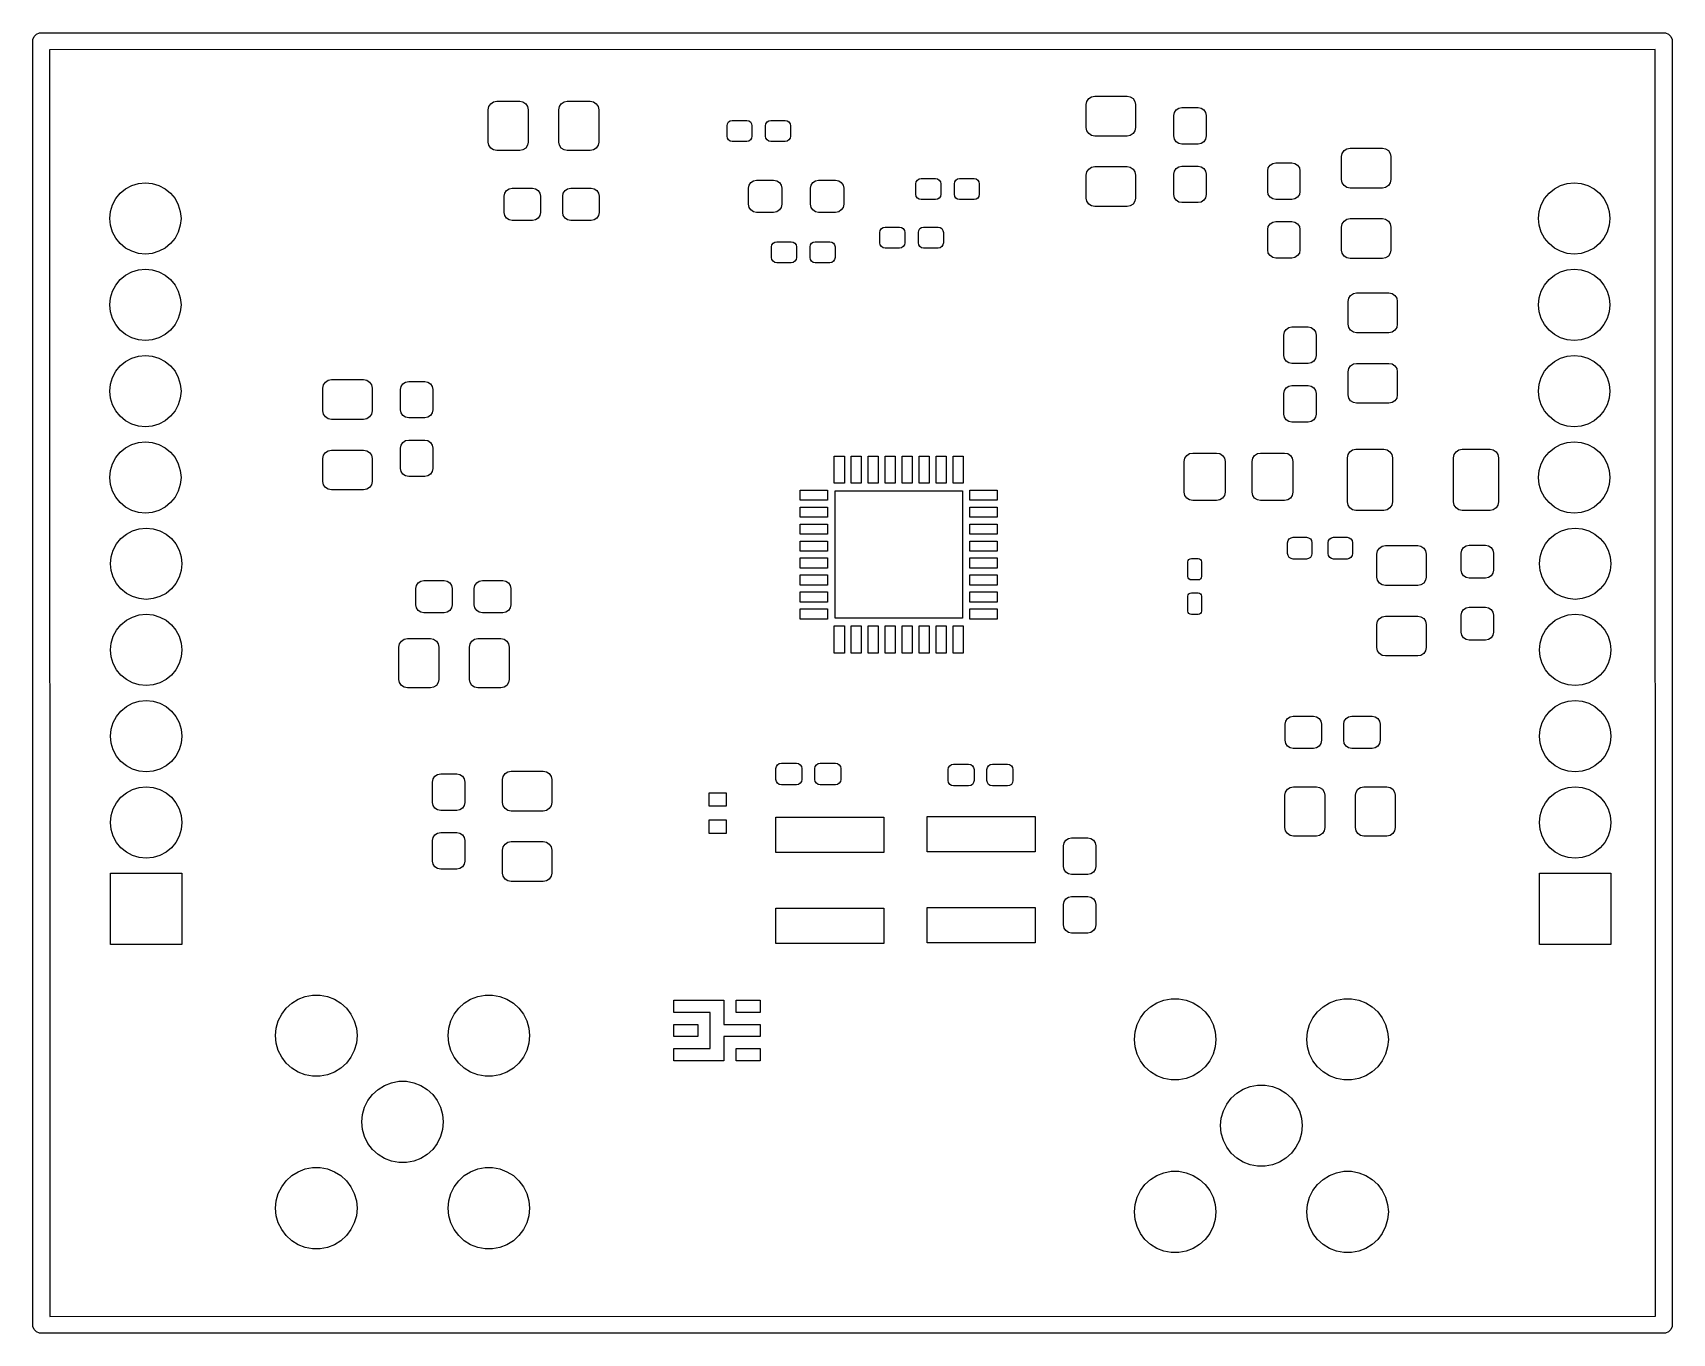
# Model space of a CAD drawing. Extents: x 129.5 to 177.8, y -118.1 to -79.8.
import ezdxf

# ---------------------------------------------------------------- set-up
doc = ezdxf.new("R2010")
doc.units = 0
doc.layers.add('BLACK', color=7, linetype='CONTINUOUS')

msp = doc.modelspace()

# ---------------------------------------------------------------- linework, layer by layer
at = {"layer": 'BLACK', "linetype": 'CONTINUOUS'}
for p, q in [((129.49, -80.07), (129.494804, -80.021227)), ((129.494804, -117.898773), (129.49, -80.07)), ((129.494804, -80.021227), (129.532133, -79.931107)), ((129.532133, -79.931107), (129.601107, -79.862133)), ((129.601107, -79.862133), (129.691227, -79.824804)), ((129.691227, -79.824804), (177.52, -79.82)), ((177.52, -79.82), (177.568773, -79.824804)), ((177.568773, -79.824804), (177.658893, -79.862133)), ((177.658893, -79.862133), (177.727867, -79.931107)), ((177.727867, -79.931107), (177.765196, -80.021227)), ((177.765196, -80.021227), (177.77, -117.85)), ((177.270031, -80.315226), (129.985233, -80.319975)), ((129.985233, -80.319975), (129.989968, -117.604773)), ((177.274766, -117.600024), (177.270031, -80.315226)), ((142.905, -82.085), (142.92403, -81.989329)), ((142.92403, -81.989329), (142.978223, -81.908223)), ((142.978223, -81.908223), (143.059329, -81.85403)), ((143.059329, -81.85403), (143.155, -81.835)), ((143.155, -81.835), (143.83, -81.835)), ((143.83, -81.835), (143.925671, -81.85403)), ((143.925671, -81.85403), (144.006777, -81.908223)), ((144.006777, -81.908223), (144.06097, -81.989329)), ((144.06097, -81.989329), (144.08, -82.085)), ((144.98, -82.085), (144.99903, -81.989329)), ((144.99903, -81.989329), (145.053223, -81.908223)), ((145.053223, -81.908223), (145.134329, -81.85403)), ((145.134329, -81.85403), (145.23, -81.835)), ((145.23, -81.835), (145.905, -81.835)), ((145.905, -81.835), (146.000671, -81.85403)), ((146.000671, -81.85403), (146.081777, -81.908223)), ((146.081777, -81.908223), (146.13597, -81.989329)), ((146.13597, -81.989329), (146.155, -82.085)), ((160.515, -81.935), (160.53403, -81.839329)), ((160.515, -82.61), (160.515, -81.935)), ((160.53403, -81.839329), (160.588223, -81.758223)), ((160.588223, -81.758223), (160.669329, -81.70403)), ((160.669329, -81.70403), (160.765, -81.685)), ((160.765, -81.685), (161.715, -81.685)), ((161.715, -81.685), (161.810671, -81.70403)), ((161.810671, -81.70403), (161.891777, -81.758223)), ((161.891777, -81.758223), (161.94597, -81.839329)), ((161.94597, -81.839329), (161.965, -81.935)), ((161.965, -81.935), (161.965, -82.61)), ((163.164562, -82.089562), (163.241613, -82.038079)), ((163.241613, -82.038079), (163.3325, -82.02)), ((163.3325, -82.02), (163.8075, -82.02)), ((163.8075, -82.02), (163.898387, -82.038079)), ((163.898387, -82.038079), (163.975438, -82.089562)), ((142.905, -83.035), (142.905, -82.085)), ((144.08, -82.085), (144.08, -83.035)), ((144.98, -83.035), (144.98, -82.085)), ((146.155, -82.085), (146.155, -83.035)), ((149.935, -82.555), (149.946799, -82.495684)), ((149.935, -82.865), (149.935, -82.555)), ((149.946799, -82.495684), (149.980398, -82.445398)), ((149.980398, -82.445398), (150.030684, -82.411799)), ((150.030684, -82.411799), (150.09, -82.4)), ((150.09, -82.4), (150.515, -82.4)), ((150.515, -82.4), (150.574316, -82.411799)), ((150.574316, -82.411799), (150.624602, -82.445398)), ((150.624602, -82.445398), (150.658201, -82.495684)), ((150.658201, -82.495684), (150.67, -82.555)), ((150.67, -82.555), (150.67, -82.865)), ((151.07, -82.555), (151.081799, -82.495684)), ((151.07, -82.865), (151.07, -82.555)), ((151.081799, -82.495684), (151.115398, -82.445398)), ((151.115398, -82.445398), (151.165684, -82.411799)), ((151.165684, -82.411799), (151.225, -82.4)), ((151.225, -82.4), (151.65, -82.4)), ((151.65, -82.4), (151.709316, -82.411799)), ((151.709316, -82.411799), (151.759602, -82.445398)), ((151.759602, -82.445398), (151.793201, -82.495684)), ((151.793201, -82.495684), (151.805, -82.555)), ((151.805, -82.555), (151.805, -82.865)), ((163.095, -82.2575), (163.113079, -82.166613)), ((163.095, -82.8575), (163.095, -82.2575)), ((163.113079, -82.166613), (163.164562, -82.089562)), ((163.975438, -82.089562), (164.026921, -82.166613)), ((164.026921, -82.166613), (164.045, -82.2575)), ((164.045, -82.2575), (164.045, -82.8575)), ((142.92403, -83.130671), (142.905, -83.035)), ((144.08, -83.035), (144.06097, -83.130671)), ((144.99903, -83.130671), (144.98, -83.035)), ((146.155, -83.035), (146.13597, -83.130671)), ((149.946799, -82.924316), (149.935, -82.865)), ((149.980398, -82.974602), (149.946799, -82.924316)), ((150.030684, -83.008201), (149.980398, -82.974602)), ((150.09, -83.02), (150.030684, -83.008201)), ((150.515, -83.02), (150.09, -83.02)), ((150.574316, -83.008201), (150.515, -83.02)), ((150.624602, -82.974602), (150.574316, -83.008201)), ((150.658201, -82.924316), (150.624602, -82.974602)), ((150.67, -82.865), (150.658201, -82.924316)), ((151.081799, -82.924316), (151.07, -82.865)), ((151.115398, -82.974602), (151.081799, -82.924316)), ((151.165684, -83.008201), (151.115398, -82.974602)), ((151.225, -83.02), (151.165684, -83.008201)), ((151.65, -83.02), (151.225, -83.02)), ((151.709316, -83.008201), (151.65, -83.02)), ((151.759602, -82.974602), (151.709316, -83.008201)), ((151.793201, -82.924316), (151.759602, -82.974602)), ((151.805, -82.865), (151.793201, -82.924316)), ((160.53403, -82.705671), (160.515, -82.61)), ((160.588223, -82.786777), (160.53403, -82.705671)), ((160.669329, -82.84097), (160.588223, -82.786777)), ((160.765, -82.86), (160.669329, -82.84097)), ((161.715, -82.86), (160.765, -82.86)), ((161.810671, -82.84097), (161.715, -82.86)), ((161.891777, -82.786777), (161.810671, -82.84097)), ((161.94597, -82.705671), (161.891777, -82.786777)), ((161.965, -82.61), (161.94597, -82.705671)), ((163.113079, -82.948387), (163.095, -82.8575)), ((163.164562, -83.025438), (163.113079, -82.948387)), ((163.241613, -83.076921), (163.164562, -83.025438)), ((163.975438, -83.025438), (163.898387, -83.076921)), ((164.026921, -82.948387), (163.975438, -83.025438)), ((164.045, -82.8575), (164.026921, -82.948387)), ((142.978223, -83.211777), (142.92403, -83.130671)), ((143.059329, -83.26597), (142.978223, -83.211777)), ((143.155, -83.285), (143.059329, -83.26597)), ((143.83, -83.285), (143.155, -83.285)), ((143.925671, -83.26597), (143.83, -83.285)), ((144.006777, -83.211777), (143.925671, -83.26597)), ((144.06097, -83.130671), (144.006777, -83.211777)), ((145.053223, -83.211777), (144.99903, -83.130671)), ((145.134329, -83.26597), (145.053223, -83.211777)), ((145.23, -83.285), (145.134329, -83.26597)), ((145.905, -83.285), (145.23, -83.285)), ((146.000671, -83.26597), (145.905, -83.285)), ((146.081777, -83.211777), (146.000671, -83.26597)), ((146.13597, -83.130671), (146.081777, -83.211777)), ((163.3325, -83.095), (163.241613, -83.076921)), ((163.8075, -83.095), (163.3325, -83.095)), ((163.898387, -83.076921), (163.8075, -83.095)), ((168.035, -83.465), (168.05403, -83.369329)), ((168.035, -84.14), (168.035, -83.465)), ((168.05403, -83.369329), (168.108223, -83.288223)), ((168.108223, -83.288223), (168.189329, -83.23403)), ((168.189329, -83.23403), (168.285, -83.215)), ((168.285, -83.215), (169.235, -83.215)), ((169.235, -83.215), (169.330671, -83.23403)), ((169.330671, -83.23403), (169.411777, -83.288223)), ((169.411777, -83.288223), (169.46597, -83.369329)), ((169.46597, -83.369329), (169.485, -83.465)), ((169.485, -83.465), (169.485, -84.14)), ((160.515, -84.01), (160.53403, -83.914329)), ((160.53403, -83.914329), (160.588223, -83.833223)), ((160.588223, -83.833223), (160.669329, -83.77903)), ((160.669329, -83.77903), (160.765, -83.76)), ((160.765, -83.76), (161.715, -83.76)), ((161.715, -83.76), (161.810671, -83.77903)), ((161.810671, -83.77903), (161.891777, -83.833223)), ((161.891777, -83.833223), (161.94597, -83.914329)), ((161.94597, -83.914329), (161.965, -84.01)), ((163.095, -83.9825), (163.113079, -83.891613)), ((163.095, -84.5825), (163.095, -83.9825)), ((163.113079, -83.891613), (163.164562, -83.814562)), ((163.164562, -83.814562), (163.241613, -83.763079)), ((163.241613, -83.763079), (163.3325, -83.745)), ((163.3325, -83.745), (163.8075, -83.745)), ((163.8075, -83.745), (163.898387, -83.763079)), ((163.898387, -83.763079), (163.975438, -83.814562)), ((163.975438, -83.814562), (164.026921, -83.891613)), ((164.026921, -83.891613), (164.045, -83.9825)), ((164.045, -83.9825), (164.045, -84.5825)), ((165.8575, -83.8875), (165.875579, -83.796613)), ((165.8575, -84.4875), (165.8575, -83.8875)), ((165.875579, -83.796613), (165.927062, -83.719562)), ((165.927062, -83.719562), (166.004113, -83.668079)), ((166.004113, -83.668079), (166.095, -83.65)), ((166.095, -83.65), (166.57, -83.65)), ((166.57, -83.65), (166.660887, -83.668079)), ((166.660887, -83.668079), (166.737938, -83.719562)), ((166.737938, -83.719562), (166.789421, -83.796613)), ((166.789421, -83.796613), (166.8075, -83.8875)), ((166.8075, -83.8875), (166.8075, -84.4875)), ((132.062538, -84.540038), (132.221651, -84.409457)), ((132.221651, -84.409457), (132.403182, -84.312426)), ((132.403182, -84.312426), (132.600155, -84.252675)), ((132.600155, -84.252675), (132.805, -84.2325)), ((132.805, -84.2325), (133.009845, -84.252675)), ((133.009845, -84.252675), (133.206818, -84.312426)), ((133.206818, -84.312426), (133.388349, -84.409457)), ((133.388349, -84.409457), (133.547462, -84.540038)), ((143.388079, -84.541613), (143.439562, -84.464562)), ((143.439562, -84.464562), (143.516613, -84.413079)), ((143.516613, -84.413079), (143.6075, -84.395)), ((143.6075, -84.395), (144.2075, -84.395)), ((144.2075, -84.395), (144.298387, -84.413079)), ((144.298387, -84.413079), (144.375438, -84.464562)), ((144.375438, -84.464562), (144.426921, -84.541613)), ((145.113079, -84.541613), (145.164562, -84.464562)), ((145.164562, -84.464562), (145.241613, -84.413079)), ((145.241613, -84.413079), (145.3325, -84.395)), ((145.3325, -84.395), (145.9325, -84.395)), ((145.9325, -84.395), (146.023387, -84.413079)), ((146.023387, -84.413079), (146.100438, -84.464562)), ((146.100438, -84.464562), (146.151921, -84.541613)), ((150.57, -84.3925), (150.588079, -84.301613)), ((150.57, -84.8675), (150.57, -84.3925)), ((150.588079, -84.301613), (150.639562, -84.224562)), ((150.639562, -84.224562), (150.716613, -84.173079)), ((150.716613, -84.173079), (150.8075, -84.155)), ((150.8075, -84.155), (151.3075, -84.155)), ((151.3075, -84.155), (151.398387, -84.173079)), ((151.398387, -84.173079), (151.475438, -84.224562)), ((151.475438, -84.224562), (151.526921, -84.301613)), ((151.526921, -84.301613), (151.545, -84.3925)), ((151.545, -84.3925), (151.545, -84.8675)), ((152.395, -84.3925), (152.413079, -84.301613)), ((152.395, -84.8675), (152.395, -84.3925)), ((152.413079, -84.301613), (152.464562, -84.224562)), ((152.464562, -84.224562), (152.541613, -84.173079)), ((152.541613, -84.173079), (152.6325, -84.155)), ((152.6325, -84.155), (153.1325, -84.155)), ((153.1325, -84.155), (153.223387, -84.173079)), ((153.223387, -84.173079), (153.300438, -84.224562)), ((153.300438, -84.224562), (153.351921, -84.301613)), ((153.351921, -84.301613), (153.37, -84.3925)), ((153.37, -84.3925), (153.37, -84.8675)), ((155.495, -84.265), (155.506799, -84.205684)), ((155.495, -84.575), (155.495, -84.265)), ((155.506799, -84.205684), (155.540398, -84.155398)), ((155.540398, -84.155398), (155.590684, -84.121799)), ((155.590684, -84.121799), (155.65, -84.11)), ((155.65, -84.11), (156.075, -84.11)), ((156.075, -84.11), (156.134316, -84.121799)), ((156.134316, -84.121799), (156.184602, -84.155398)), ((156.184602, -84.155398), (156.218201, -84.205684)), ((156.218201, -84.205684), (156.23, -84.265)), ((156.23, -84.265), (156.23, -84.575)), ((156.63, -84.265), (156.641799, -84.205684)), ((156.63, -84.575), (156.63, -84.265)), ((156.641799, -84.205684), (156.675398, -84.155398)), ((156.675398, -84.155398), (156.725684, -84.121799)), ((156.725684, -84.121799), (156.785, -84.11)), ((156.785, -84.11), (157.21, -84.11)), ((157.21, -84.11), (157.269316, -84.121799)), ((157.269316, -84.121799), (157.319602, -84.155398)), ((157.319602, -84.155398), (157.353201, -84.205684)), ((157.353201, -84.205684), (157.365, -84.265)), ((157.365, -84.265), (157.365, -84.575)), ((160.515, -84.685), (160.515, -84.01)), ((161.965, -84.01), (161.965, -84.685)), ((165.875579, -84.578387), (165.8575, -84.4875)), ((166.8075, -84.4875), (166.789421, -84.578387)), ((168.05403, -84.235671), (168.035, -84.14)), ((168.108223, -84.316777), (168.05403, -84.235671)), ((168.189329, -84.37097), (168.108223, -84.316777)), ((168.285, -84.39), (168.189329, -84.37097)), ((169.235, -84.39), (168.285, -84.39)), ((169.330671, -84.37097), (169.235, -84.39)), ((169.411777, -84.316777), (169.330671, -84.37097)), ((169.46597, -84.235671), (169.411777, -84.316777)), ((169.485, -84.14), (169.46597, -84.235671)), ((174.142538, -84.540038), (174.301651, -84.409457)), ((174.301651, -84.409457), (174.483182, -84.312426)), ((174.483182, -84.312426), (174.680155, -84.252675)), ((174.680155, -84.252675), (174.885, -84.2325)), ((174.885, -84.2325), (175.089845, -84.252675)), ((175.089845, -84.252675), (175.286818, -84.312426)), ((175.286818, -84.312426), (175.468349, -84.409457)), ((175.468349, -84.409457), (175.627462, -84.540038)), ((131.775175, -85.077655), (131.834926, -84.880682)), ((131.834926, -84.880682), (131.931957, -84.699151)), ((131.931957, -84.699151), (132.062538, -84.540038)), ((133.547462, -84.540038), (133.678043, -84.699151)), ((133.678043, -84.699151), (133.775074, -84.880682)), ((133.775074, -84.880682), (133.834825, -85.077655)), ((143.37, -84.6325), (143.388079, -84.541613)), ((143.37, -85.1075), (143.37, -84.6325)), ((144.426921, -84.541613), (144.445, -84.6325)), ((144.445, -84.6325), (144.445, -85.1075)), ((145.095, -84.6325), (145.113079, -84.541613)), ((145.095, -85.1075), (145.095, -84.6325)), ((146.151921, -84.541613), (146.17, -84.6325)), ((146.17, -84.6325), (146.17, -85.1075)), ((150.588079, -84.958387), (150.57, -84.8675)), ((150.639562, -85.035438), (150.588079, -84.958387)), ((151.526921, -84.958387), (151.475438, -85.035438)), ((151.545, -84.8675), (151.526921, -84.958387)), ((152.413079, -84.958387), (152.395, -84.8675)), ((152.464562, -85.035438), (152.413079, -84.958387)), ((153.351921, -84.958387), (153.300438, -85.035438)), ((153.37, -84.8675), (153.351921, -84.958387)), ((155.506799, -84.634316), (155.495, -84.575)), ((155.540398, -84.684602), (155.506799, -84.634316)), ((155.590684, -84.718201), (155.540398, -84.684602)), ((155.65, -84.73), (155.590684, -84.718201)), ((156.075, -84.73), (155.65, -84.73)), ((156.134316, -84.718201), (156.075, -84.73)), ((156.184602, -84.684602), (156.134316, -84.718201)), ((156.218201, -84.634316), (156.184602, -84.684602)), ((156.23, -84.575), (156.218201, -84.634316)), ((156.641799, -84.634316), (156.63, -84.575)), ((156.675398, -84.684602), (156.641799, -84.634316)), ((156.725684, -84.718201), (156.675398, -84.684602)), ((156.785, -84.73), (156.725684, -84.718201)), ((157.21, -84.73), (156.785, -84.73)), ((157.269316, -84.718201), (157.21, -84.73)), ((157.319602, -84.684602), (157.269316, -84.718201)), ((157.353201, -84.634316), (157.319602, -84.684602)), ((157.365, -84.575), (157.353201, -84.634316)), ((160.53403, -84.780671), (160.515, -84.685)), ((160.588223, -84.861777), (160.53403, -84.780671)), ((160.669329, -84.91597), (160.588223, -84.861777)), ((160.765, -84.935), (160.669329, -84.91597)), ((161.715, -84.935), (160.765, -84.935)), ((161.810671, -84.91597), (161.715, -84.935)), ((161.891777, -84.861777), (161.810671, -84.91597)), ((161.94597, -84.780671), (161.891777, -84.861777)), ((161.965, -84.685), (161.94597, -84.780671)), ((163.113079, -84.673387), (163.095, -84.5825)), ((163.164562, -84.750438), (163.113079, -84.673387)), ((163.241613, -84.801921), (163.164562, -84.750438)), ((163.3325, -84.82), (163.241613, -84.801921)), ((163.8075, -84.82), (163.3325, -84.82)), ((163.898387, -84.801921), (163.8075, -84.82)), ((163.975438, -84.750438), (163.898387, -84.801921)), ((164.026921, -84.673387), (163.975438, -84.750438)), ((164.045, -84.5825), (164.026921, -84.673387)), ((165.927062, -84.655438), (165.875579, -84.578387)), ((166.004113, -84.706921), (165.927062, -84.655438)), ((166.095, -84.725), (166.004113, -84.706921)), ((166.57, -84.725), (166.095, -84.725)), ((166.660887, -84.706921), (166.57, -84.725)), ((166.737938, -84.655438), (166.660887, -84.706921)), ((166.789421, -84.578387), (166.737938, -84.655438)), ((173.855175, -85.077655), (173.914926, -84.880682)), ((173.914926, -84.880682), (174.011957, -84.699151)), ((174.011957, -84.699151), (174.142538, -84.540038)), ((175.627462, -84.540038), (175.758043, -84.699151)), ((175.758043, -84.699151), (175.855074, -84.880682)), ((175.855074, -84.880682), (175.914825, -85.077655)), ((131.755, -85.2825), (131.775175, -85.077655)), ((131.775175, -85.487345), (131.755, -85.2825)), ((133.834825, -85.077655), (133.855, -85.2825)), ((133.855, -85.2825), (133.834825, -85.487345)), ((143.388079, -85.198387), (143.37, -85.1075)), ((143.439562, -85.275438), (143.388079, -85.198387)), ((143.516613, -85.326921), (143.439562, -85.275438)), ((143.6075, -85.345), (143.516613, -85.326921)), ((144.2075, -85.345), (143.6075, -85.345)), ((144.298387, -85.326921), (144.2075, -85.345)), ((144.375438, -85.275438), (144.298387, -85.326921)), ((144.426921, -85.198387), (144.375438, -85.275438)), ((144.445, -85.1075), (144.426921, -85.198387)), ((145.113079, -85.198387), (145.095, -85.1075)), ((145.164562, -85.275438), (145.113079, -85.198387)), ((145.241613, -85.326921), (145.164562, -85.275438)), ((145.3325, -85.345), (145.241613, -85.326921)), ((145.9325, -85.345), (145.3325, -85.345)), ((146.023387, -85.326921), (145.9325, -85.345)), ((146.100438, -85.275438), (146.023387, -85.326921)), ((146.151921, -85.198387), (146.100438, -85.275438)), ((146.17, -85.1075), (146.151921, -85.198387)), ((150.716613, -85.086921), (150.639562, -85.035438)), ((150.8075, -85.105), (150.716613, -85.086921)), ((151.3075, -85.105), (150.8075, -85.105)), ((151.398387, -85.086921), (151.3075, -85.105)), ((151.475438, -85.035438), (151.398387, -85.086921)), ((152.541613, -85.086921), (152.464562, -85.035438)), ((152.6325, -85.105), (152.541613, -85.086921)), ((153.1325, -85.105), (152.6325, -85.105)), ((153.223387, -85.086921), (153.1325, -85.105)), ((153.300438, -85.035438), (153.223387, -85.086921)), ((165.875579, -85.521613), (165.927062, -85.444562)), ((165.927062, -85.444562), (166.004113, -85.393079)), ((166.004113, -85.393079), (166.095, -85.375)), ((166.095, -85.375), (166.57, -85.375)), ((166.57, -85.375), (166.660887, -85.393079)), ((166.660887, -85.393079), (166.737938, -85.444562)), ((166.737938, -85.444562), (166.789421, -85.521613)), ((168.035, -85.54), (168.05403, -85.444329)), ((168.05403, -85.444329), (168.108223, -85.363223)), ((168.108223, -85.363223), (168.189329, -85.30903)), ((168.189329, -85.30903), (168.285, -85.29)), ((168.285, -85.29), (169.235, -85.29)), ((169.235, -85.29), (169.330671, -85.30903)), ((169.330671, -85.30903), (169.411777, -85.363223)), ((169.411777, -85.363223), (169.46597, -85.444329)), ((169.46597, -85.444329), (169.485, -85.54)), ((173.835, -85.2825), (173.855175, -85.077655)), ((173.855175, -85.487345), (173.835, -85.2825)), ((175.914825, -85.077655), (175.935, -85.2825)), ((175.935, -85.2825), (175.914825, -85.487345)), ((131.834926, -85.684318), (131.775175, -85.487345)), ((131.931957, -85.865849), (131.834926, -85.684318)), ((132.062538, -86.024962), (131.931957, -85.865849)), ((133.678043, -85.865849), (133.547462, -86.024962)), ((133.775074, -85.684318), (133.678043, -85.865849)), ((133.834825, -85.487345), (133.775074, -85.684318)), ((154.435, -85.695), (154.446799, -85.635684)), ((154.435, -86.005), (154.435, -85.695)), ((154.446799, -85.635684), (154.480398, -85.585398)), ((154.480398, -85.585398), (154.530684, -85.551799)), ((154.530684, -85.551799), (154.59, -85.54)), ((154.59, -85.54), (155.015, -85.54)), ((155.015, -85.54), (155.074316, -85.551799)), ((155.074316, -85.551799), (155.124602, -85.585398)), ((155.124602, -85.585398), (155.158201, -85.635684)), ((155.158201, -85.635684), (155.17, -85.695)), ((155.17, -85.695), (155.17, -86.005)), ((155.57, -85.695), (155.581799, -85.635684)), ((155.57, -86.005), (155.57, -85.695)), ((155.581799, -85.635684), (155.615398, -85.585398)), ((155.615398, -85.585398), (155.665684, -85.551799)), ((155.665684, -85.551799), (155.725, -85.54)), ((155.725, -85.54), (156.15, -85.54)), ((156.15, -85.54), (156.209316, -85.551799)), ((156.209316, -85.551799), (156.259602, -85.585398)), ((156.259602, -85.585398), (156.293201, -85.635684)), ((156.293201, -85.635684), (156.305, -85.695)), ((156.305, -85.695), (156.305, -86.005)), ((165.8575, -85.6125), (165.875579, -85.521613)), ((165.8575, -86.2125), (165.8575, -85.6125)), ((166.789421, -85.521613), (166.8075, -85.6125)), ((166.8075, -85.6125), (166.8075, -86.2125)), ((168.035, -86.215), (168.035, -85.54)), ((169.485, -85.54), (169.485, -86.215)), ((173.914926, -85.684318), (173.855175, -85.487345)), ((174.011957, -85.865849), (173.914926, -85.684318)), ((174.142538, -86.024962), (174.011957, -85.865849)), ((175.758043, -85.865849), (175.627462, -86.024962)), ((175.855074, -85.684318), (175.758043, -85.865849)), ((175.914825, -85.487345), (175.855074, -85.684318)), ((132.221651, -86.155543), (132.062538, -86.024962)), ((132.403182, -86.252574), (132.221651, -86.155543)), ((132.600155, -86.312325), (132.403182, -86.252574)), ((132.805, -86.3325), (132.600155, -86.312325)), ((133.009845, -86.312325), (132.805, -86.3325)), ((133.206818, -86.252574), (133.009845, -86.312325)), ((133.388349, -86.155543), (133.206818, -86.252574)), ((133.547462, -86.024962), (133.388349, -86.155543)), ((151.245, -86.125), (151.256799, -86.065684)), ((151.245, -86.435), (151.245, -86.125)), ((151.256799, -86.065684), (151.290398, -86.015398)), ((151.290398, -86.015398), (151.340684, -85.981799)), ((151.340684, -85.981799), (151.4, -85.97)), ((151.4, -85.97), (151.825, -85.97)), ((151.825, -85.97), (151.884316, -85.981799)), ((151.884316, -85.981799), (151.934602, -86.015398)), ((151.934602, -86.015398), (151.968201, -86.065684)), ((151.968201, -86.065684), (151.98, -86.125)), ((151.98, -86.125), (151.98, -86.435)), ((152.38, -86.125), (152.391799, -86.065684)), ((152.38, -86.435), (152.38, -86.125)), ((152.391799, -86.065684), (152.425398, -86.015398)), ((152.425398, -86.015398), (152.475684, -85.981799)), ((152.475684, -85.981799), (152.535, -85.97)), ((152.535, -85.97), (152.96, -85.97)), ((152.96, -85.97), (153.019316, -85.981799)), ((153.019316, -85.981799), (153.069602, -86.015398)), ((153.069602, -86.015398), (153.103201, -86.065684)), ((153.103201, -86.065684), (153.115, -86.125)), ((153.115, -86.125), (153.115, -86.435)), ((154.446799, -86.064316), (154.435, -86.005)), ((154.480398, -86.114602), (154.446799, -86.064316)), ((154.530684, -86.148201), (154.480398, -86.114602)), ((154.59, -86.16), (154.530684, -86.148201)), ((155.015, -86.16), (154.59, -86.16)), ((155.074316, -86.148201), (155.015, -86.16)), ((155.124602, -86.114602), (155.074316, -86.148201)), ((155.158201, -86.064316), (155.124602, -86.114602)), ((155.17, -86.005), (155.158201, -86.064316)), ((155.581799, -86.064316), (155.57, -86.005)), ((155.615398, -86.114602), (155.581799, -86.064316)), ((155.665684, -86.148201), (155.615398, -86.114602)), ((155.725, -86.16), (155.665684, -86.148201)), ((156.15, -86.16), (155.725, -86.16)), ((156.209316, -86.148201), (156.15, -86.16)), ((156.259602, -86.114602), (156.209316, -86.148201)), ((156.293201, -86.064316), (156.259602, -86.114602)), ((156.305, -86.005), (156.293201, -86.064316)), ((165.875579, -86.303387), (165.8575, -86.2125)), ((165.927062, -86.380438), (165.875579, -86.303387)), ((166.004113, -86.431921), (165.927062, -86.380438)), ((166.737938, -86.380438), (166.660887, -86.431921)), ((166.789421, -86.303387), (166.737938, -86.380438)), ((166.8075, -86.2125), (166.789421, -86.303387)), ((168.05403, -86.310671), (168.035, -86.215)), ((168.108223, -86.391777), (168.05403, -86.310671)), ((168.189329, -86.44597), (168.108223, -86.391777)), ((169.411777, -86.391777), (169.330671, -86.44597)), ((169.46597, -86.310671), (169.411777, -86.391777)), ((169.485, -86.215), (169.46597, -86.310671)), ((174.301651, -86.155543), (174.142538, -86.024962)), ((174.483182, -86.252574), (174.301651, -86.155543)), ((174.680155, -86.312325), (174.483182, -86.252574)), ((174.885, -86.3325), (174.680155, -86.312325)), ((175.089845, -86.312325), (174.885, -86.3325)), ((175.286818, -86.252574), (175.089845, -86.312325)), ((175.468349, -86.155543), (175.286818, -86.252574)), ((175.627462, -86.024962), (175.468349, -86.155543)), ((132.221651, -86.954457), (132.403182, -86.857426)), ((132.403182, -86.857426), (132.600155, -86.797675)), ((132.600155, -86.797675), (132.805, -86.7775)), ((132.805, -86.7775), (133.009845, -86.797675)), ((133.009845, -86.797675), (133.206818, -86.857426)), ((133.206818, -86.857426), (133.388349, -86.954457)), ((151.256799, -86.494316), (151.245, -86.435)), ((151.290398, -86.544602), (151.256799, -86.494316)), ((151.340684, -86.578201), (151.290398, -86.544602)), ((151.4, -86.59), (151.340684, -86.578201)), ((151.825, -86.59), (151.4, -86.59)), ((151.884316, -86.578201), (151.825, -86.59)), ((151.934602, -86.544602), (151.884316, -86.578201)), ((151.968201, -86.494316), (151.934602, -86.544602)), ((151.98, -86.435), (151.968201, -86.494316)), ((152.391799, -86.494316), (152.38, -86.435)), ((152.425398, -86.544602), (152.391799, -86.494316)), ((152.475684, -86.578201), (152.425398, -86.544602)), ((152.535, -86.59), (152.475684, -86.578201)), ((152.96, -86.59), (152.535, -86.59)), ((153.019316, -86.578201), (152.96, -86.59)), ((153.069602, -86.544602), (153.019316, -86.578201)), ((153.103201, -86.494316), (153.069602, -86.544602)), ((153.115, -86.435), (153.103201, -86.494316)), ((166.095, -86.45), (166.004113, -86.431921)), ((166.57, -86.45), (166.095, -86.45)), ((166.660887, -86.431921), (166.57, -86.45)), ((168.285, -86.465), (168.189329, -86.44597)), ((169.235, -86.465), (168.285, -86.465)), ((169.330671, -86.44597), (169.235, -86.465)), ((174.301651, -86.954457), (174.483182, -86.857426)), ((174.483182, -86.857426), (174.680155, -86.797675)), ((174.680155, -86.797675), (174.885, -86.7775)), ((174.885, -86.7775), (175.089845, -86.797675)), ((175.089845, -86.797675), (175.286818, -86.857426)), ((175.286818, -86.857426), (175.468349, -86.954457)), ((131.834926, -87.425682), (131.931957, -87.244151)), ((131.931957, -87.244151), (132.062538, -87.085038)), ((132.062538, -87.085038), (132.221651, -86.954457)), ((133.388349, -86.954457), (133.547462, -87.085038)), ((133.547462, -87.085038), (133.678043, -87.244151)), ((133.678043, -87.244151), (133.775074, -87.425682)), ((173.914926, -87.425682), (174.011957, -87.244151)), ((174.011957, -87.244151), (174.142538, -87.085038)), ((174.142538, -87.085038), (174.301651, -86.954457)), ((175.468349, -86.954457), (175.627462, -87.085038)), ((175.627462, -87.085038), (175.758043, -87.244151)), ((175.758043, -87.244151), (175.855074, -87.425682)), ((131.755, -87.8275), (131.775175, -87.622655)), ((131.775175, -88.032345), (131.755, -87.8275)), ((131.775175, -87.622655), (131.834926, -87.425682)), ((133.775074, -87.425682), (133.834825, -87.622655)), ((133.834825, -87.622655), (133.855, -87.8275)), ((133.855, -87.8275), (133.834825, -88.032345)), ((168.225, -87.725), (168.24403, -87.629329)), ((168.225, -88.4), (168.225, -87.725)), ((168.24403, -87.629329), (168.298223, -87.548223)), ((168.298223, -87.548223), (168.379329, -87.49403)), ((168.379329, -87.49403), (168.475, -87.475)), ((168.475, -87.475), (169.425, -87.475)), ((169.425, -87.475), (169.520671, -87.49403)), ((169.520671, -87.49403), (169.601777, -87.548223)), ((169.601777, -87.548223), (169.65597, -87.629329)), ((169.65597, -87.629329), (169.675, -87.725)), ((169.675, -87.725), (169.675, -88.4)), ((173.835, -87.8275), (173.855175, -87.622655)), ((173.855175, -88.032345), (173.835, -87.8275)), ((173.855175, -87.622655), (173.914926, -87.425682)), ((175.855074, -87.425682), (175.914825, -87.622655)), ((175.914825, -87.622655), (175.935, -87.8275)), ((175.935, -87.8275), (175.914825, -88.032345)), ((131.834926, -88.229318), (131.775175, -88.032345)), ((131.931957, -88.410849), (131.834926, -88.229318)), ((133.775074, -88.229318), (133.678043, -88.410849)), ((133.834825, -88.032345), (133.775074, -88.229318)), ((173.914926, -88.229318), (173.855175, -88.032345)), ((174.011957, -88.410849), (173.914926, -88.229318)), ((175.855074, -88.229318), (175.758043, -88.410849)), ((175.914825, -88.032345), (175.855074, -88.229318)), ((132.062538, -88.569962), (131.931957, -88.410849)), ((132.221651, -88.700543), (132.062538, -88.569962)), ((132.403182, -88.797574), (132.221651, -88.700543)), ((132.600155, -88.857325), (132.403182, -88.797574)), ((133.206818, -88.797574), (133.009845, -88.857325)), ((133.388349, -88.700543), (133.206818, -88.797574)), ((133.547462, -88.569962), (133.388349, -88.700543)), ((133.678043, -88.410849), (133.547462, -88.569962)), ((166.335, -88.7175), (166.353079, -88.626613)), ((166.335, -89.3175), (166.335, -88.7175)), ((166.353079, -88.626613), (166.404562, -88.549562)), ((166.404562, -88.549562), (166.481613, -88.498079)), ((166.481613, -88.498079), (166.5725, -88.48)), ((166.5725, -88.48), (167.0475, -88.48)), ((167.0475, -88.48), (167.138387, -88.498079)), ((167.138387, -88.498079), (167.215438, -88.549562)), ((167.215438, -88.549562), (167.266921, -88.626613)), ((167.266921, -88.626613), (167.285, -88.7175)), ((167.285, -88.7175), (167.285, -89.3175)), ((168.24403, -88.495671), (168.225, -88.4)), ((168.298223, -88.576777), (168.24403, -88.495671)), ((168.379329, -88.63097), (168.298223, -88.576777)), ((168.475, -88.65), (168.379329, -88.63097)), ((169.425, -88.65), (168.475, -88.65)), ((169.520671, -88.63097), (169.425, -88.65)), ((169.601777, -88.576777), (169.520671, -88.63097)), ((169.65597, -88.495671), (169.601777, -88.576777)), ((169.675, -88.4), (169.65597, -88.495671)), ((174.142538, -88.569962), (174.011957, -88.410849)), ((174.301651, -88.700543), (174.142538, -88.569962)), ((174.483182, -88.797574), (174.301651, -88.700543)), ((174.680155, -88.857325), (174.483182, -88.797574)), ((175.286818, -88.797574), (175.089845, -88.857325)), ((175.468349, -88.700543), (175.286818, -88.797574)), ((175.627462, -88.569962), (175.468349, -88.700543)), ((175.758043, -88.410849), (175.627462, -88.569962)), ((132.805, -88.8775), (132.600155, -88.857325)), ((132.600155, -89.337675), (132.805, -89.3175)), ((133.009845, -88.857325), (132.805, -88.8775)), ((132.805, -89.3175), (133.009845, -89.337675)), ((166.353079, -89.408387), (166.335, -89.3175)), ((167.285, -89.3175), (167.266921, -89.408387)), ((174.885, -88.8775), (174.680155, -88.857325)), ((174.680155, -89.337675), (174.885, -89.3175)), ((175.089845, -88.857325), (174.885, -88.8775)), ((174.885, -89.3175), (175.089845, -89.337675)), ((131.834926, -89.965682), (131.931957, -89.784151)), ((131.931957, -89.784151), (132.062538, -89.625038)), ((132.062538, -89.625038), (132.221651, -89.494457)), ((132.221651, -89.494457), (132.403182, -89.397426)), ((132.403182, -89.397426), (132.600155, -89.337675)), ((133.009845, -89.337675), (133.206818, -89.397426)), ((133.206818, -89.397426), (133.388349, -89.494457)), ((133.388349, -89.494457), (133.547462, -89.625038)), ((133.547462, -89.625038), (133.678043, -89.784151)), ((133.678043, -89.784151), (133.775074, -89.965682)), ((166.404562, -89.485438), (166.353079, -89.408387)), ((166.481613, -89.536921), (166.404562, -89.485438)), ((166.5725, -89.555), (166.481613, -89.536921)), ((167.0475, -89.555), (166.5725, -89.555)), ((167.138387, -89.536921), (167.0475, -89.555)), ((167.215438, -89.485438), (167.138387, -89.536921)), ((167.266921, -89.408387), (167.215438, -89.485438)), ((168.225, -89.8), (168.24403, -89.704329)), ((168.225, -90.475), (168.225, -89.8)), ((168.24403, -89.704329), (168.298223, -89.623223)), ((168.298223, -89.623223), (168.379329, -89.56903)), ((168.379329, -89.56903), (168.475, -89.55)), ((168.475, -89.55), (169.425, -89.55)), ((169.425, -89.55), (169.520671, -89.56903)), ((169.520671, -89.56903), (169.601777, -89.623223)), ((169.601777, -89.623223), (169.65597, -89.704329)), ((169.65597, -89.704329), (169.675, -89.8)), ((169.675, -89.8), (169.675, -90.475)), ((173.914926, -89.965682), (174.011957, -89.784151)), ((174.011957, -89.784151), (174.142538, -89.625038)), ((174.142538, -89.625038), (174.301651, -89.494457)), ((174.301651, -89.494457), (174.483182, -89.397426)), ((174.483182, -89.397426), (174.680155, -89.337675)), ((175.089845, -89.337675), (175.286818, -89.397426)), ((175.286818, -89.397426), (175.468349, -89.494457)), ((175.468349, -89.494457), (175.627462, -89.625038)), ((175.627462, -89.625038), (175.758043, -89.784151)), ((175.758043, -89.784151), (175.855074, -89.965682)), ((131.755, -90.3675), (131.775175, -90.162655)), ((131.775175, -90.162655), (131.834926, -89.965682)), ((133.775074, -89.965682), (133.834825, -90.162655)), ((133.834825, -90.162655), (133.855, -90.3675)), ((138.0325, -90.2775), (138.05153, -90.181829)), ((138.0325, -90.9525), (138.0325, -90.2775)), ((138.05153, -90.181829), (138.105723, -90.100723)), ((138.105723, -90.100723), (138.186829, -90.04653)), ((138.186829, -90.04653), (138.2825, -90.0275)), ((138.2825, -90.0275), (139.2325, -90.0275)), ((139.2325, -90.0275), (139.328171, -90.04653)), ((139.328171, -90.04653), (139.409277, -90.100723)), ((139.409277, -90.100723), (139.46347, -90.181829)), ((139.46347, -90.181829), (139.4825, -90.2775)), ((139.4825, -90.2775), (139.4825, -90.9525)), ((140.3225, -90.32), (140.340579, -90.229113)), ((140.340579, -90.229113), (140.392062, -90.152062)), ((140.392062, -90.152062), (140.469113, -90.100579)), ((140.469113, -90.100579), (140.56, -90.0825)), ((140.56, -90.0825), (141.035, -90.0825)), ((141.035, -90.0825), (141.125887, -90.100579)), ((141.125887, -90.100579), (141.202938, -90.152062)), ((141.202938, -90.152062), (141.254421, -90.229113)), ((141.254421, -90.229113), (141.2725, -90.32)), ((166.353079, -90.351613), (166.404562, -90.274562)), ((166.404562, -90.274562), (166.481613, -90.223079)), ((166.481613, -90.223079), (166.5725, -90.205)), ((166.5725, -90.205), (167.0475, -90.205)), ((167.0475, -90.205), (167.138387, -90.223079)), ((167.138387, -90.223079), (167.215438, -90.274562)), ((167.215438, -90.274562), (167.266921, -90.351613)), ((173.835, -90.3675), (173.855175, -90.162655)), ((173.855175, -90.162655), (173.914926, -89.965682)), ((175.855074, -89.965682), (175.914825, -90.162655)), ((175.914825, -90.162655), (175.935, -90.3675)), ((131.775175, -90.572345), (131.755, -90.3675)), ((131.834926, -90.769318), (131.775175, -90.572345)), ((133.834825, -90.572345), (133.775074, -90.769318)), ((133.855, -90.3675), (133.834825, -90.572345)), ((140.3225, -90.92), (140.3225, -90.32)), ((141.2725, -90.32), (141.2725, -90.92)), ((166.335, -90.4425), (166.353079, -90.351613)), ((166.335, -91.0425), (166.335, -90.4425)), ((167.266921, -90.351613), (167.285, -90.4425)), ((167.285, -90.4425), (167.285, -91.0425)), ((168.24403, -90.570671), (168.225, -90.475)), ((168.298223, -90.651777), (168.24403, -90.570671)), ((168.379329, -90.70597), (168.298223, -90.651777)), ((168.475, -90.725), (168.379329, -90.70597)), ((169.425, -90.725), (168.475, -90.725)), ((169.520671, -90.70597), (169.425, -90.725)), ((169.601777, -90.651777), (169.520671, -90.70597)), ((169.65597, -90.570671), (169.601777, -90.651777)), ((169.675, -90.475), (169.65597, -90.570671)), ((173.855175, -90.572345), (173.835, -90.3675)), ((173.914926, -90.769318), (173.855175, -90.572345)), ((175.914825, -90.572345), (175.855074, -90.769318)), ((175.935, -90.3675), (175.914825, -90.572345)), ((131.931957, -90.950849), (131.834926, -90.769318)), ((132.062538, -91.109962), (131.931957, -90.950849)), ((132.221651, -91.240543), (132.062538, -91.109962)), ((132.403182, -91.337574), (132.221651, -91.240543)), ((133.388349, -91.240543), (133.206818, -91.337574)), ((133.547462, -91.109962), (133.388349, -91.240543)), ((133.678043, -90.950849), (133.547462, -91.109962)), ((133.775074, -90.769318), (133.678043, -90.950849)), ((138.05153, -91.048171), (138.0325, -90.9525)), ((138.105723, -91.129277), (138.05153, -91.048171)), ((138.186829, -91.18347), (138.105723, -91.129277)), ((138.2825, -91.2025), (138.186829, -91.18347)), ((139.2325, -91.2025), (138.2825, -91.2025)), ((139.328171, -91.18347), (139.2325, -91.2025)), ((139.409277, -91.129277), (139.328171, -91.18347)), ((139.46347, -91.048171), (139.409277, -91.129277)), ((139.4825, -90.9525), (139.46347, -91.048171)), ((140.340579, -91.010887), (140.3225, -90.92)), ((140.392062, -91.087938), (140.340579, -91.010887)), ((140.469113, -91.139421), (140.392062, -91.087938)), ((140.56, -91.1575), (140.469113, -91.139421)), ((141.035, -91.1575), (140.56, -91.1575)), ((141.125887, -91.139421), (141.035, -91.1575)), ((141.202938, -91.087938), (141.125887, -91.139421)), ((141.254421, -91.010887), (141.202938, -91.087938)), ((141.2725, -90.92), (141.254421, -91.010887)), ((166.353079, -91.133387), (166.335, -91.0425)), ((166.404562, -91.210438), (166.353079, -91.133387)), ((166.481613, -91.261921), (166.404562, -91.210438)), ((167.215438, -91.210438), (167.138387, -91.261921)), ((167.266921, -91.133387), (167.215438, -91.210438)), ((167.285, -91.0425), (167.266921, -91.133387)), ((174.011957, -90.950849), (173.914926, -90.769318)), ((174.142538, -91.109962), (174.011957, -90.950849)), ((174.301651, -91.240543), (174.142538, -91.109962)), ((174.483182, -91.337574), (174.301651, -91.240543)), ((175.468349, -91.240543), (175.286818, -91.337574)), ((175.627462, -91.109962), (175.468349, -91.240543)), ((175.758043, -90.950849), (175.627462, -91.109962)), ((175.855074, -90.769318), (175.758043, -90.950849)), ((132.600155, -91.397325), (132.403182, -91.337574)), ((132.805, -91.4175), (132.600155, -91.397325)), ((133.009845, -91.397325), (132.805, -91.4175)), ((133.206818, -91.337574), (133.009845, -91.397325)), ((166.5725, -91.28), (166.481613, -91.261921)), ((167.0475, -91.28), (166.5725, -91.28)), ((167.138387, -91.261921), (167.0475, -91.28)), ((174.680155, -91.397325), (174.483182, -91.337574)), ((174.885, -91.4175), (174.680155, -91.397325)), ((175.089845, -91.397325), (174.885, -91.4175)), ((175.286818, -91.337574), (175.089845, -91.397325)), ((131.931957, -92.324151), (132.062538, -92.165038)), ((132.062538, -92.165038), (132.221651, -92.034457)), ((132.221651, -92.034457), (132.403182, -91.937426)), ((132.403182, -91.937426), (132.600155, -91.877675)), ((132.600155, -91.877675), (132.805, -91.8575)), ((132.805, -91.8575), (133.009845, -91.877675)), ((133.009845, -91.877675), (133.206818, -91.937426)), ((133.206818, -91.937426), (133.388349, -92.034457)), ((133.388349, -92.034457), (133.547462, -92.165038)), ((133.547462, -92.165038), (133.678043, -92.324151)), ((138.05153, -92.256829), (138.105723, -92.175723)), ((138.105723, -92.175723), (138.186829, -92.12153)), ((138.186829, -92.12153), (138.2825, -92.1025)), ((138.2825, -92.1025), (139.2325, -92.1025)), ((139.2325, -92.1025), (139.328171, -92.12153)), ((139.328171, -92.12153), (139.409277, -92.175723)), ((139.409277, -92.175723), (139.46347, -92.256829)), ((140.3225, -92.045), (140.340579, -91.954113)), ((140.3225, -92.645), (140.3225, -92.045)), ((140.340579, -91.954113), (140.392062, -91.877062)), ((140.392062, -91.877062), (140.469113, -91.825579)), ((140.469113, -91.825579), (140.56, -91.8075)), ((140.56, -91.8075), (141.035, -91.8075)), ((141.035, -91.8075), (141.125887, -91.825579)), ((141.125887, -91.825579), (141.202938, -91.877062)), ((141.202938, -91.877062), (141.254421, -91.954113)), ((141.254421, -91.954113), (141.2725, -92.045)), ((141.2725, -92.045), (141.2725, -92.645)), ((163.473223, -92.263223), (163.554329, -92.20903)), ((163.554329, -92.20903), (163.65, -92.19)), ((163.65, -92.19), (164.35, -92.19)), ((164.35, -92.19), (164.445671, -92.20903)), ((164.445671, -92.20903), (164.526777, -92.263223)), ((165.473223, -92.263223), (165.554329, -92.20903)), ((165.554329, -92.20903), (165.65, -92.19)), ((165.65, -92.19), (166.35, -92.19)), ((166.35, -92.19), (166.445671, -92.20903)), ((166.445671, -92.20903), (166.526777, -92.263223)), ((168.22403, -92.234329), (168.278223, -92.153223)), ((168.278223, -92.153223), (168.359329, -92.09903)), ((168.359329, -92.09903), (168.455, -92.08)), ((168.455, -92.08), (169.28, -92.08)), ((169.28, -92.08), (169.375671, -92.09903)), ((169.375671, -92.09903), (169.456777, -92.153223)), ((169.456777, -92.153223), (169.51097, -92.234329)), ((171.34903, -92.234329), (171.403223, -92.153223)), ((171.403223, -92.153223), (171.484329, -92.09903)), ((171.484329, -92.09903), (171.58, -92.08)), ((171.58, -92.08), (172.405, -92.08)), ((172.405, -92.08), (172.500671, -92.09903)), ((172.500671, -92.09903), (172.581777, -92.153223)), ((172.581777, -92.153223), (172.63597, -92.234329)), ((174.011957, -92.324151), (174.142538, -92.165038)), ((174.142538, -92.165038), (174.301651, -92.034457)), ((174.301651, -92.034457), (174.483182, -91.937426)), ((174.483182, -91.937426), (174.680155, -91.877675)), ((174.680155, -91.877675), (174.885, -91.8575)), ((174.885, -91.8575), (175.089845, -91.877675)), ((175.089845, -91.877675), (175.286818, -91.937426)), ((175.286818, -91.937426), (175.468349, -92.034457)), ((175.468349, -92.034457), (175.627462, -92.165038)), ((175.627462, -92.165038), (175.758043, -92.324151)), ((131.775175, -92.702655), (131.834926, -92.505682)), ((131.834926, -92.505682), (131.931957, -92.324151)), ((133.678043, -92.324151), (133.775074, -92.505682)), ((133.775074, -92.505682), (133.834825, -92.702655)), ((138.0325, -92.3525), (138.05153, -92.256829)), ((138.0325, -93.0275), (138.0325, -92.3525)), ((139.46347, -92.256829), (139.4825, -92.3525)), ((139.4825, -92.3525), (139.4825, -93.0275)), ((140.340579, -92.735887), (140.3225, -92.645)), ((141.2725, -92.645), (141.254421, -92.735887)), ((153.09, -93.08), (153.09, -92.28)), ((153.09, -92.28), (153.39, -92.28)), ((153.39, -92.28), (153.39, -93.08)), ((153.59, -93.08), (153.59, -92.28)), ((153.59, -92.28), (153.89, -92.28)), ((153.89, -92.28), (153.89, -93.08)), ((154.09, -93.08), (154.09, -92.28)), ((154.09, -92.28), (154.39, -92.28)), ((154.39, -92.28), (154.39, -93.08)), ((154.59, -93.08), (154.59, -92.28)), ((154.59, -92.28), (154.89, -92.28)), ((154.89, -92.28), (154.89, -93.08)), ((155.09, -93.08), (155.09, -92.28)), ((155.09, -92.28), (155.39, -92.28)), ((155.39, -92.28), (155.39, -93.08)), ((155.59, -93.08), (155.59, -92.28)), ((155.59, -92.28), (155.89, -92.28)), ((155.89, -92.28), (155.89, -93.08)), ((156.09, -93.08), (156.09, -92.28)), ((156.09, -92.28), (156.39, -92.28)), ((156.39, -92.28), (156.39, -93.08)), ((156.59, -93.08), (156.59, -92.28)), ((156.59, -92.28), (156.89, -92.28)), ((156.89, -92.28), (156.89, -93.08)), ((163.4, -92.44), (163.41903, -92.344329)), ((163.4, -93.34), (163.4, -92.44)), ((163.41903, -92.344329), (163.473223, -92.263223)), ((164.526777, -92.263223), (164.58097, -92.344329)), ((164.58097, -92.344329), (164.6, -92.44)), ((164.6, -92.44), (164.6, -93.34)), ((165.4, -92.44), (165.41903, -92.344329)), ((165.4, -93.34), (165.4, -92.44)), ((165.41903, -92.344329), (165.473223, -92.263223)), ((166.526777, -92.263223), (166.58097, -92.344329)), ((166.58097, -92.344329), (166.6, -92.44)), ((166.6, -92.44), (166.6, -93.34)), ((168.205, -92.33), (168.22403, -92.234329)), ((168.205, -93.63), (168.205, -92.33)), ((169.51097, -92.234329), (169.53, -92.33)), ((169.53, -92.33), (169.53, -93.63)), ((171.33, -92.33), (171.34903, -92.234329)), ((171.33, -93.63), (171.33, -92.33)), ((172.63597, -92.234329), (172.655, -92.33)), ((172.655, -92.33), (172.655, -93.63)), ((173.855175, -92.702655), (173.914926, -92.505682)), ((173.914926, -92.505682), (174.011957, -92.324151)), ((175.758043, -92.324151), (175.855074, -92.505682)), ((175.855074, -92.505682), (175.914825, -92.702655)), ((131.755, -92.9075), (131.775175, -92.702655)), ((131.775175, -93.112345), (131.755, -92.9075)), ((131.834926, -93.309318), (131.775175, -93.112345)), ((133.834825, -93.112345), (133.775074, -93.309318)), ((133.834825, -92.702655), (133.855, -92.9075)), ((133.855, -92.9075), (133.834825, -93.112345)), ((138.05153, -93.123171), (138.0325, -93.0275)), ((138.105723, -93.204277), (138.05153, -93.123171)), ((139.46347, -93.123171), (139.409277, -93.204277)), ((139.4825, -93.0275), (139.46347, -93.123171)), ((140.392062, -92.812938), (140.340579, -92.735887)), ((140.469113, -92.864421), (140.392062, -92.812938)), ((140.56, -92.8825), (140.469113, -92.864421)), ((141.035, -92.8825), (140.56, -92.8825)), ((141.125887, -92.864421), (141.035, -92.8825)), ((141.202938, -92.812938), (141.125887, -92.864421)), ((141.254421, -92.735887), (141.202938, -92.812938)), ((153.39, -93.08), (153.09, -93.08)), ((153.89, -93.08), (153.59, -93.08)), ((154.39, -93.08), (154.09, -93.08)), ((154.89, -93.08), (154.59, -93.08)), ((155.39, -93.08), (155.09, -93.08)), ((155.89, -93.08), (155.59, -93.08)), ((156.39, -93.08), (156.09, -93.08)), ((156.89, -93.08), (156.59, -93.08)), ((173.835, -92.9075), (173.855175, -92.702655)), ((173.855175, -93.112345), (173.835, -92.9075)), ((173.914926, -93.309318), (173.855175, -93.112345)), ((175.914825, -93.112345), (175.855074, -93.309318)), ((175.914825, -92.702655), (175.935, -92.9075)), ((175.935, -92.9075), (175.914825, -93.112345)), ((131.931957, -93.490849), (131.834926, -93.309318)), ((132.062538, -93.649962), (131.931957, -93.490849)), ((132.221651, -93.780543), (132.062538, -93.649962)), ((133.547462, -93.649962), (133.388349, -93.780543)), ((133.678043, -93.490849), (133.547462, -93.649962)), ((133.775074, -93.309318), (133.678043, -93.490849)), ((138.186829, -93.25847), (138.105723, -93.204277)), ((138.2825, -93.2775), (138.186829, -93.25847)), ((139.2325, -93.2775), (138.2825, -93.2775)), ((139.328171, -93.25847), (139.2325, -93.2775)), ((139.409277, -93.204277), (139.328171, -93.25847)), ((152.09, -93.58), (152.09, -93.28)), ((152.09, -93.28), (152.89, -93.28)), ((152.89, -93.58), (152.09, -93.58)), ((152.89, -93.28), (152.89, -93.58)), ((153.115, -97.055), (153.115, -93.305)), ((153.115, -93.305), (156.865, -93.305)), ((156.865, -93.305), (156.865, -97.055)), ((157.09, -93.58), (157.09, -93.28)), ((157.09, -93.28), (157.89, -93.28)), ((157.89, -93.58), (157.09, -93.58)), ((157.89, -93.28), (157.89, -93.58)), ((163.41903, -93.435671), (163.4, -93.34)), ((163.473223, -93.516777), (163.41903, -93.435671)), ((163.554329, -93.57097), (163.473223, -93.516777)), ((163.65, -93.59), (163.554329, -93.57097)), ((164.35, -93.59), (163.65, -93.59)), ((164.445671, -93.57097), (164.35, -93.59)), ((164.526777, -93.516777), (164.445671, -93.57097)), ((164.58097, -93.435671), (164.526777, -93.516777)), ((164.6, -93.34), (164.58097, -93.435671)), ((165.41903, -93.435671), (165.4, -93.34)), ((165.473223, -93.516777), (165.41903, -93.435671)), ((165.554329, -93.57097), (165.473223, -93.516777)), ((165.65, -93.59), (165.554329, -93.57097)), ((166.35, -93.59), (165.65, -93.59)), ((166.445671, -93.57097), (166.35, -93.59)), ((166.526777, -93.516777), (166.445671, -93.57097)), ((166.58097, -93.435671), (166.526777, -93.516777)), ((166.6, -93.34), (166.58097, -93.435671)), ((168.22403, -93.725671), (168.205, -93.63)), ((169.53, -93.63), (169.51097, -93.725671)), ((171.34903, -93.725671), (171.33, -93.63)), ((172.655, -93.63), (172.63597, -93.725671)), ((174.011957, -93.490849), (173.914926, -93.309318)), ((174.142538, -93.649962), (174.011957, -93.490849)), ((174.301651, -93.780543), (174.142538, -93.649962)), ((175.627462, -93.649962), (175.468349, -93.780543)), ((175.758043, -93.490849), (175.627462, -93.649962)), ((175.855074, -93.309318), (175.758043, -93.490849)), ((132.403182, -93.877574), (132.221651, -93.780543)), ((132.600155, -93.937325), (132.403182, -93.877574)), ((132.805, -93.9575), (132.600155, -93.937325)), ((133.009845, -93.937325), (132.805, -93.9575)), ((133.206818, -93.877574), (133.009845, -93.937325)), ((133.388349, -93.780543), (133.206818, -93.877574)), ((152.09, -94.08), (152.09, -93.78)), ((152.09, -93.78), (152.89, -93.78)), ((152.89, -94.08), (152.09, -94.08)), ((152.89, -93.78), (152.89, -94.08)), ((157.09, -94.08), (157.09, -93.78)), ((157.09, -93.78), (157.89, -93.78)), ((157.89, -94.08), (157.09, -94.08)), ((157.89, -93.78), (157.89, -94.08)), ((168.278223, -93.806777), (168.22403, -93.725671)), ((168.359329, -93.86097), (168.278223, -93.806777)), ((168.455, -93.88), (168.359329, -93.86097)), ((169.28, -93.88), (168.455, -93.88)), ((169.375671, -93.86097), (169.28, -93.88)), ((169.456777, -93.806777), (169.375671, -93.86097)), ((169.51097, -93.725671), (169.456777, -93.806777)), ((171.403223, -93.806777), (171.34903, -93.725671)), ((171.484329, -93.86097), (171.403223, -93.806777)), ((171.58, -93.88), (171.484329, -93.86097)), ((172.405, -93.88), (171.58, -93.88)), ((172.500671, -93.86097), (172.405, -93.88)), ((172.581777, -93.806777), (172.500671, -93.86097)), ((172.63597, -93.725671), (172.581777, -93.806777)), ((174.483182, -93.877574), (174.301651, -93.780543)), ((174.680155, -93.937325), (174.483182, -93.877574)), ((174.885, -93.9575), (174.680155, -93.937325)), ((175.089845, -93.937325), (174.885, -93.9575)), ((175.286818, -93.877574), (175.089845, -93.937325)), ((175.468349, -93.780543), (175.286818, -93.877574)), ((132.087538, -94.705038), (132.246651, -94.574457)), ((132.246651, -94.574457), (132.428182, -94.477426)), ((132.428182, -94.477426), (132.625155, -94.417675)), ((132.625155, -94.417675), (132.83, -94.3975)), ((132.83, -94.3975), (133.034845, -94.417675)), ((133.034845, -94.417675), (133.231818, -94.477426)), ((133.231818, -94.477426), (133.413349, -94.574457)), ((133.413349, -94.574457), (133.572462, -94.705038)), ((152.09, -94.58), (152.09, -94.28)), ((152.09, -94.28), (152.89, -94.28)), ((152.89, -94.58), (152.09, -94.58)), ((152.89, -94.28), (152.89, -94.58)), ((157.09, -94.58), (157.09, -94.28)), ((157.09, -94.28), (157.89, -94.28)), ((157.89, -94.58), (157.09, -94.58)), ((157.89, -94.28), (157.89, -94.58)), ((174.167538, -94.705038), (174.326651, -94.574457)), ((174.326651, -94.574457), (174.508182, -94.477426)), ((174.508182, -94.477426), (174.705155, -94.417675)), ((174.705155, -94.417675), (174.91, -94.3975)), ((174.91, -94.3975), (175.114845, -94.417675)), ((175.114845, -94.417675), (175.311818, -94.477426)), ((175.311818, -94.477426), (175.493349, -94.574457)), ((175.493349, -94.574457), (175.652462, -94.705038)), ((131.800175, -95.242655), (131.859926, -95.045682)), ((131.859926, -95.045682), (131.956957, -94.864151)), ((131.956957, -94.864151), (132.087538, -94.705038)), ((133.572462, -94.705038), (133.703043, -94.864151)), ((133.703043, -94.864151), (133.800074, -95.045682)), ((133.800074, -95.045682), (133.859825, -95.242655)), ((152.09, -95.08), (152.09, -94.78)), ((152.09, -94.78), (152.89, -94.78)), ((152.89, -95.08), (152.09, -95.08)), ((152.89, -94.78), (152.89, -95.08)), ((157.09, -95.08), (157.09, -94.78)), ((157.09, -94.78), (157.89, -94.78)), ((157.89, -95.08), (157.09, -95.08)), ((157.89, -94.78), (157.89, -95.08)), ((166.445, -94.83), (166.457179, -94.768771)), ((166.445, -95.15), (166.445, -94.83)), ((166.457179, -94.768771), (166.491863, -94.716863)), ((166.491863, -94.716863), (166.543771, -94.682179)), ((166.543771, -94.682179), (166.605, -94.67)), ((166.605, -94.67), (167, -94.67)), ((167, -94.67), (167.061229, -94.682179)), ((167.061229, -94.682179), (167.113137, -94.716863)), ((167.113137, -94.716863), (167.147821, -94.768771)), ((167.147821, -94.768771), (167.16, -94.83)), ((167.16, -94.83), (167.16, -95.15)), ((167.64, -94.83), (167.652179, -94.768771)), ((167.64, -95.15), (167.64, -94.83)), ((167.652179, -94.768771), (167.686863, -94.716863)), ((167.686863, -94.716863), (167.738771, -94.682179)), ((167.738771, -94.682179), (167.8, -94.67)), ((167.8, -94.67), (168.195, -94.67)), ((168.195, -94.67), (168.256229, -94.682179)), ((168.256229, -94.682179), (168.308137, -94.716863)), ((168.308137, -94.716863), (168.342821, -94.768771)), ((168.342821, -94.768771), (168.355, -94.83)), ((168.355, -94.83), (168.355, -95.15)), ((169.075, -95.165), (169.09403, -95.069329)), ((169.09403, -95.069329), (169.148223, -94.988223)), ((169.148223, -94.988223), (169.229329, -94.93403)), ((169.229329, -94.93403), (169.325, -94.915)), ((169.325, -94.915), (170.275, -94.915)), ((170.275, -94.915), (170.370671, -94.93403)), ((170.370671, -94.93403), (170.451777, -94.988223)), ((170.451777, -94.988223), (170.50597, -95.069329)), ((170.50597, -95.069329), (170.525, -95.165)), ((171.555, -95.1375), (171.573079, -95.046613)), ((171.573079, -95.046613), (171.624562, -94.969562)), ((171.624562, -94.969562), (171.701613, -94.918079)), ((171.701613, -94.918079), (171.7925, -94.9)), ((171.7925, -94.9), (172.2675, -94.9)), ((172.2675, -94.9), (172.358387, -94.918079)), ((172.358387, -94.918079), (172.435438, -94.969562)), ((172.435438, -94.969562), (172.486921, -95.046613)), ((172.486921, -95.046613), (172.505, -95.1375)), ((173.880175, -95.242655), (173.939926, -95.045682)), ((173.939926, -95.045682), (174.036957, -94.864151)), ((174.036957, -94.864151), (174.167538, -94.705038)), ((175.652462, -94.705038), (175.783043, -94.864151)), ((175.783043, -94.864151), (175.880074, -95.045682)), ((175.880074, -95.045682), (175.939825, -95.242655)), ((131.78, -95.4475), (131.800175, -95.242655)), ((131.800175, -95.652345), (131.78, -95.4475)), ((133.859825, -95.242655), (133.88, -95.4475)), ((133.88, -95.4475), (133.859825, -95.652345)), ((152.09, -95.58), (152.09, -95.28)), ((152.09, -95.28), (152.89, -95.28)), ((152.89, -95.58), (152.09, -95.58)), ((152.89, -95.28), (152.89, -95.58)), ((157.09, -95.58), (157.09, -95.28)), ((157.09, -95.28), (157.89, -95.28)), ((157.89, -95.58), (157.09, -95.58)), ((157.89, -95.28), (157.89, -95.58)), ((163.51, -95.3925), (163.517612, -95.354232)), ((163.51, -95.8275), (163.51, -95.3925)), ((163.517612, -95.354232), (163.539289, -95.321789)), ((163.539289, -95.321789), (163.571732, -95.300112)), ((163.571732, -95.300112), (163.61, -95.2925)), ((163.61, -95.2925), (163.81, -95.2925)), ((163.81, -95.2925), (163.848268, -95.300112)), ((163.848268, -95.300112), (163.880711, -95.321789)), ((163.880711, -95.321789), (163.902388, -95.354232)), ((163.902388, -95.354232), (163.91, -95.3925)), ((163.91, -95.3925), (163.91, -95.8275)), ((166.457179, -95.211229), (166.445, -95.15)), ((166.491863, -95.263137), (166.457179, -95.211229)), ((166.543771, -95.297821), (166.491863, -95.263137)), ((166.605, -95.31), (166.543771, -95.297821)), ((167, -95.31), (166.605, -95.31)), ((167.061229, -95.297821), (167, -95.31)), ((167.113137, -95.263137), (167.061229, -95.297821)), ((167.147821, -95.211229), (167.113137, -95.263137)), ((167.16, -95.15), (167.147821, -95.211229)), ((167.652179, -95.211229), (167.64, -95.15)), ((167.686863, -95.263137), (167.652179, -95.211229)), ((167.738771, -95.297821), (167.686863, -95.263137)), ((167.8, -95.31), (167.738771, -95.297821)), ((168.195, -95.31), (167.8, -95.31)), ((168.256229, -95.297821), (168.195, -95.31)), ((168.308137, -95.263137), (168.256229, -95.297821)), ((168.342821, -95.211229), (168.308137, -95.263137)), ((168.355, -95.15), (168.342821, -95.211229)), ((169.075, -95.84), (169.075, -95.165)), ((170.525, -95.165), (170.525, -95.84)), ((171.555, -95.6375), (171.555, -95.1375)), ((172.505, -95.1375), (172.505, -95.6375)), ((173.86, -95.4475), (173.880175, -95.242655)), ((173.880175, -95.652345), (173.86, -95.4475)), ((175.939825, -95.242655), (175.96, -95.4475)), ((175.96, -95.4475), (175.939825, -95.652345)), ((131.859926, -95.849318), (131.800175, -95.652345)), ((131.956957, -96.030849), (131.859926, -95.849318)), ((132.087538, -96.189962), (131.956957, -96.030849)), ((133.703043, -96.030849), (133.572462, -96.189962)), ((133.800074, -95.849318), (133.703043, -96.030849)), ((133.859825, -95.652345), (133.800074, -95.849318)), ((140.785579, -96.089113), (140.837062, -96.012062)), ((140.837062, -96.012062), (140.914113, -95.960579)), ((140.914113, -95.960579), (141.005, -95.9425)), ((141.005, -95.9425), (141.605, -95.9425)), ((141.605, -95.9425), (141.695887, -95.960579)), ((141.695887, -95.960579), (141.772938, -96.012062)), ((141.772938, -96.012062), (141.824421, -96.089113)), ((142.510579, -96.089113), (142.562062, -96.012062)), ((142.562062, -96.012062), (142.639113, -95.960579)), ((142.639113, -95.960579), (142.73, -95.9425)), ((142.73, -95.9425), (143.33, -95.9425)), ((143.33, -95.9425), (143.420887, -95.960579)), ((143.420887, -95.960579), (143.497938, -96.012062)), ((143.497938, -96.012062), (143.549421, -96.089113)), ((152.09, -96.08), (152.09, -95.78)), ((152.09, -95.78), (152.89, -95.78)), ((152.89, -95.78), (152.89, -96.08)), ((157.09, -96.08), (157.09, -95.78)), ((157.09, -95.78), (157.89, -95.78)), ((157.89, -95.78), (157.89, -96.08)), ((163.517612, -95.865768), (163.51, -95.8275)), ((163.539289, -95.898211), (163.517612, -95.865768)), ((163.571732, -95.919888), (163.539289, -95.898211)), ((163.61, -95.9275), (163.571732, -95.919888)), ((163.81, -95.9275), (163.61, -95.9275)), ((163.848268, -95.919888), (163.81, -95.9275)), ((163.880711, -95.898211), (163.848268, -95.919888)), ((163.902388, -95.865768), (163.880711, -95.898211)), ((163.91, -95.8275), (163.902388, -95.865768)), ((169.09403, -95.935671), (169.075, -95.84)), ((169.148223, -96.016777), (169.09403, -95.935671)), ((169.229329, -96.07097), (169.148223, -96.016777)), ((169.325, -96.09), (169.229329, -96.07097)), ((170.370671, -96.07097), (170.275, -96.09)), ((170.451777, -96.016777), (170.370671, -96.07097)), ((170.50597, -95.935671), (170.451777, -96.016777)), ((170.525, -95.84), (170.50597, -95.935671)), ((171.573079, -95.728387), (171.555, -95.6375)), ((171.624562, -95.805438), (171.573079, -95.728387)), ((171.701613, -95.856921), (171.624562, -95.805438)), ((171.7925, -95.875), (171.701613, -95.856921)), ((172.2675, -95.875), (171.7925, -95.875)), ((172.358387, -95.856921), (172.2675, -95.875)), ((172.435438, -95.805438), (172.358387, -95.856921)), ((172.486921, -95.728387), (172.435438, -95.805438)), ((172.505, -95.6375), (172.486921, -95.728387)), ((173.939926, -95.849318), (173.880175, -95.652345)), ((174.036957, -96.030849), (173.939926, -95.849318)), ((174.167538, -96.189962), (174.036957, -96.030849)), ((175.783043, -96.030849), (175.652462, -96.189962)), ((175.880074, -95.849318), (175.783043, -96.030849)), ((175.939825, -95.652345), (175.880074, -95.849318)), ((132.246651, -96.320543), (132.087538, -96.189962)), ((132.428182, -96.417574), (132.246651, -96.320543)), ((132.625155, -96.477325), (132.428182, -96.417574)), ((132.83, -96.4975), (132.625155, -96.477325)), ((133.034845, -96.477325), (132.83, -96.4975)), ((133.231818, -96.417574), (133.034845, -96.477325)), ((133.413349, -96.320543), (133.231818, -96.417574)), ((133.572462, -96.189962), (133.413349, -96.320543)), ((140.7675, -96.18), (140.785579, -96.089113)), ((140.7675, -96.655), (140.7675, -96.18)), ((141.824421, -96.089113), (141.8425, -96.18)), ((141.8425, -96.18), (141.8425, -96.655)), ((142.4925, -96.18), (142.510579, -96.089113)), ((142.4925, -96.655), (142.4925, -96.18)), ((143.549421, -96.089113), (143.5675, -96.18)), ((143.5675, -96.18), (143.5675, -96.655)), ((152.89, -96.08), (152.09, -96.08)), ((152.09, -96.58), (152.09, -96.28)), ((152.09, -96.28), (152.89, -96.28)), ((152.89, -96.28), (152.89, -96.58)), ((157.89, -96.08), (157.09, -96.08)), ((157.09, -96.58), (157.09, -96.28)), ((157.09, -96.28), (157.89, -96.28)), ((157.89, -96.28), (157.89, -96.58)), ((163.51, -96.4075), (163.517612, -96.369232)), ((163.51, -96.8425), (163.51, -96.4075)), ((163.517612, -96.369232), (163.539289, -96.336789)), ((163.539289, -96.336789), (163.571732, -96.315112)), ((163.571732, -96.315112), (163.61, -96.3075)), ((163.61, -96.3075), (163.81, -96.3075)), ((163.81, -96.3075), (163.848268, -96.315112)), ((163.848268, -96.315112), (163.880711, -96.336789)), ((163.880711, -96.336789), (163.902388, -96.369232)), ((163.902388, -96.369232), (163.91, -96.4075)), ((163.91, -96.4075), (163.91, -96.8425)), ((170.275, -96.09), (169.325, -96.09)), ((174.326651, -96.320543), (174.167538, -96.189962)), ((174.508182, -96.417574), (174.326651, -96.320543)), ((174.705155, -96.477325), (174.508182, -96.417574)), ((174.91, -96.4975), (174.705155, -96.477325)), ((175.114845, -96.477325), (174.91, -96.4975)), ((175.311818, -96.417574), (175.114845, -96.477325)), ((175.493349, -96.320543), (175.311818, -96.417574)), ((175.652462, -96.189962), (175.493349, -96.320543)), ((132.246651, -97.114457), (132.428182, -97.017426)), ((132.428182, -97.017426), (132.625155, -96.957675)), ((132.625155, -96.957675), (132.83, -96.9375)), ((132.83, -96.9375), (133.034845, -96.957675)), ((133.034845, -96.957675), (133.231818, -97.017426)), ((133.231818, -97.017426), (133.413349, -97.114457)), ((140.785579, -96.745887), (140.7675, -96.655)), ((140.837062, -96.822938), (140.785579, -96.745887)), ((140.914113, -96.874421), (140.837062, -96.822938)), ((141.005, -96.8925), (140.914113, -96.874421)), ((141.605, -96.8925), (141.005, -96.8925)), ((141.695887, -96.874421), (141.605, -96.8925)), ((141.772938, -96.822938), (141.695887, -96.874421)), ((141.824421, -96.745887), (141.772938, -96.822938)), ((141.8425, -96.655), (141.824421, -96.745887)), ((142.510579, -96.745887), (142.4925, -96.655)), ((142.562062, -96.822938), (142.510579, -96.745887)), ((142.639113, -96.874421), (142.562062, -96.822938)), ((142.73, -96.8925), (142.639113, -96.874421)), ((143.33, -96.8925), (142.73, -96.8925)), ((143.420887, -96.874421), (143.33, -96.8925)), ((143.497938, -96.822938), (143.420887, -96.874421)), ((143.549421, -96.745887), (143.497938, -96.822938)), ((143.5675, -96.655), (143.549421, -96.745887)), ((152.89, -96.58), (152.09, -96.58)), ((152.09, -97.08), (152.09, -96.78)), ((152.09, -96.78), (152.89, -96.78)), ((152.89, -96.78), (152.89, -97.08)), ((157.89, -96.58), (157.09, -96.58)), ((157.09, -97.08), (157.09, -96.78)), ((157.09, -96.78), (157.89, -96.78)), ((157.89, -96.78), (157.89, -97.08)), ((163.517612, -96.880768), (163.51, -96.8425)), ((163.539289, -96.913211), (163.517612, -96.880768)), ((163.571732, -96.934888), (163.539289, -96.913211)), ((163.61, -96.9425), (163.571732, -96.934888)), ((163.81, -96.9425), (163.61, -96.9425)), ((163.848268, -96.934888), (163.81, -96.9425)), ((163.880711, -96.913211), (163.848268, -96.934888)), ((163.902388, -96.880768), (163.880711, -96.913211)), ((163.91, -96.8425), (163.902388, -96.880768)), ((169.148223, -97.063223), (169.229329, -97.00903)), ((169.229329, -97.00903), (169.325, -96.99)), ((169.325, -96.99), (170.275, -96.99)), ((170.275, -96.99), (170.370671, -97.00903)), ((170.370671, -97.00903), (170.451777, -97.063223)), ((171.555, -96.9625), (171.573079, -96.871613)), ((171.555, -97.4625), (171.555, -96.9625)), ((171.573079, -96.871613), (171.624562, -96.794562)), ((171.624562, -96.794562), (171.701613, -96.743079)), ((171.701613, -96.743079), (171.7925, -96.725)), ((171.7925, -96.725), (172.2675, -96.725)), ((172.2675, -96.725), (172.358387, -96.743079)), ((172.358387, -96.743079), (172.435438, -96.794562)), ((172.435438, -96.794562), (172.486921, -96.871613)), ((172.486921, -96.871613), (172.505, -96.9625)), ((172.505, -96.9625), (172.505, -97.4625)), ((174.326651, -97.114457), (174.508182, -97.017426)), ((174.508182, -97.017426), (174.705155, -96.957675)), ((174.705155, -96.957675), (174.91, -96.9375)), ((174.91, -96.9375), (175.114845, -96.957675)), ((175.114845, -96.957675), (175.311818, -97.017426)), ((175.311818, -97.017426), (175.493349, -97.114457)), ((131.859926, -97.585682), (131.956957, -97.404151)), ((131.956957, -97.404151), (132.087538, -97.245038)), ((132.087538, -97.245038), (132.246651, -97.114457)), ((133.413349, -97.114457), (133.572462, -97.245038)), ((133.572462, -97.245038), (133.703043, -97.404151)), ((133.703043, -97.404151), (133.800074, -97.585682)), ((152.89, -97.08), (152.09, -97.08)), ((153.09, -98.08), (153.09, -97.28)), ((153.09, -97.28), (153.39, -97.28)), ((156.865, -97.055), (153.115, -97.055)), ((153.39, -97.28), (153.39, -98.08)), ((153.59, -98.08), (153.59, -97.28)), ((153.59, -97.28), (153.89, -97.28)), ((153.89, -97.28), (153.89, -98.08)), ((154.09, -98.08), (154.09, -97.28)), ((154.09, -97.28), (154.39, -97.28)), ((154.39, -97.28), (154.39, -98.08)), ((154.59, -98.08), (154.59, -97.28)), ((154.59, -97.28), (154.89, -97.28)), ((154.89, -97.28), (154.89, -98.08)), ((155.09, -98.08), (155.09, -97.28)), ((155.09, -97.28), (155.39, -97.28)), ((155.39, -97.28), (155.39, -98.08)), ((155.59, -98.08), (155.59, -97.28)), ((155.59, -97.28), (155.89, -97.28)), ((155.89, -97.28), (155.89, -98.08)), ((156.09, -98.08), (156.09, -97.28)), ((156.09, -97.28), (156.39, -97.28)), ((156.39, -97.28), (156.39, -98.08)), ((156.59, -98.08), (156.59, -97.28)), ((156.59, -97.28), (156.89, -97.28)), ((156.89, -97.28), (156.89, -98.08)), ((157.89, -97.08), (157.09, -97.08)), ((169.075, -97.24), (169.09403, -97.144329)), ((169.075, -97.915), (169.075, -97.24)), ((169.09403, -97.144329), (169.148223, -97.063223)), ((170.451777, -97.063223), (170.50597, -97.144329)), ((170.50597, -97.144329), (170.525, -97.24)), ((170.525, -97.24), (170.525, -97.915)), ((171.573079, -97.553387), (171.555, -97.4625)), ((172.505, -97.4625), (172.486921, -97.553387)), ((173.939926, -97.585682), (174.036957, -97.404151)), ((174.036957, -97.404151), (174.167538, -97.245038)), ((174.167538, -97.245038), (174.326651, -97.114457)), ((175.493349, -97.114457), (175.652462, -97.245038)), ((175.652462, -97.245038), (175.783043, -97.404151)), ((175.783043, -97.404151), (175.880074, -97.585682)), ((131.78, -97.9875), (131.800175, -97.782655)), ((131.800175, -98.192345), (131.78, -97.9875)), ((131.800175, -97.782655), (131.859926, -97.585682)), ((133.800074, -97.585682), (133.859825, -97.782655)), ((133.859825, -97.782655), (133.88, -97.9875)), ((133.88, -97.9875), (133.859825, -98.192345)), ((140.2725, -97.9025), (140.29153, -97.806829)), ((140.2725, -98.8525), (140.2725, -97.9025)), ((140.29153, -97.806829), (140.345723, -97.725723)), ((140.345723, -97.725723), (140.426829, -97.67153)), ((140.426829, -97.67153), (140.5225, -97.6525)), ((140.5225, -97.6525), (141.1975, -97.6525)), ((141.1975, -97.6525), (141.293171, -97.67153)), ((141.293171, -97.67153), (141.374277, -97.725723)), ((141.374277, -97.725723), (141.42847, -97.806829)), ((141.42847, -97.806829), (141.4475, -97.9025)), ((141.4475, -97.9025), (141.4475, -98.8525)), ((142.3475, -97.9025), (142.36653, -97.806829)), ((142.3475, -98.8525), (142.3475, -97.9025)), ((142.36653, -97.806829), (142.420723, -97.725723)), ((142.420723, -97.725723), (142.501829, -97.67153)), ((142.501829, -97.67153), (142.5975, -97.6525)), ((142.5975, -97.6525), (143.2725, -97.6525)), ((143.2725, -97.6525), (143.368171, -97.67153)), ((143.368171, -97.67153), (143.449277, -97.725723)), ((143.449277, -97.725723), (143.50347, -97.806829)), ((143.50347, -97.806829), (143.5225, -97.9025)), ((143.5225, -97.9025), (143.5225, -98.8525)), ((169.09403, -98.010671), (169.075, -97.915)), ((170.525, -97.915), (170.50597, -98.010671)), ((171.624562, -97.630438), (171.573079, -97.553387)), ((171.701613, -97.681921), (171.624562, -97.630438)), ((171.7925, -97.7), (171.701613, -97.681921)), ((172.2675, -97.7), (171.7925, -97.7)), ((172.358387, -97.681921), (172.2675, -97.7)), ((172.435438, -97.630438), (172.358387, -97.681921)), ((172.486921, -97.553387), (172.435438, -97.630438)), ((173.86, -97.9875), (173.880175, -97.782655)), ((173.880175, -98.192345), (173.86, -97.9875)), ((173.880175, -97.782655), (173.939926, -97.585682)), ((175.880074, -97.585682), (175.939825, -97.782655)), ((175.939825, -97.782655), (175.96, -97.9875)), ((175.96, -97.9875), (175.939825, -98.192345)), ((131.859926, -98.389318), (131.800175, -98.192345)), ((131.956957, -98.570849), (131.859926, -98.389318)), ((133.800074, -98.389318), (133.703043, -98.570849)), ((133.859825, -98.192345), (133.800074, -98.389318)), ((153.39, -98.08), (153.09, -98.08)), ((153.89, -98.08), (153.59, -98.08)), ((154.39, -98.08), (154.09, -98.08)), ((154.89, -98.08), (154.59, -98.08)), ((155.39, -98.08), (155.09, -98.08)), ((155.89, -98.08), (155.59, -98.08)), ((156.39, -98.08), (156.09, -98.08)), ((156.89, -98.08), (156.59, -98.08)), ((169.148223, -98.091777), (169.09403, -98.010671)), ((169.229329, -98.14597), (169.148223, -98.091777)), ((169.325, -98.165), (169.229329, -98.14597)), ((170.275, -98.165), (169.325, -98.165)), ((170.370671, -98.14597), (170.275, -98.165)), ((170.451777, -98.091777), (170.370671, -98.14597)), ((170.50597, -98.010671), (170.451777, -98.091777)), ((173.939926, -98.389318), (173.880175, -98.192345)), ((174.036957, -98.570849), (173.939926, -98.389318)), ((175.880074, -98.389318), (175.783043, -98.570849)), ((175.939825, -98.192345), (175.880074, -98.389318)), ((132.087538, -98.729962), (131.956957, -98.570849)), ((132.246651, -98.860543), (132.087538, -98.729962)), ((132.428182, -98.957574), (132.246651, -98.860543)), ((132.625155, -99.017325), (132.428182, -98.957574)), ((133.231818, -98.957574), (133.034845, -99.017325)), ((133.413349, -98.860543), (133.231818, -98.957574)), ((133.572462, -98.729962), (133.413349, -98.860543)), ((133.703043, -98.570849), (133.572462, -98.729962)), ((140.29153, -98.948171), (140.2725, -98.8525)), ((140.345723, -99.029277), (140.29153, -98.948171)), ((141.42847, -98.948171), (141.374277, -99.029277)), ((141.4475, -98.8525), (141.42847, -98.948171)), ((142.36653, -98.948171), (142.3475, -98.8525)), ((142.420723, -99.029277), (142.36653, -98.948171)), ((143.50347, -98.948171), (143.449277, -99.029277)), ((143.5225, -98.8525), (143.50347, -98.948171)), ((174.167538, -98.729962), (174.036957, -98.570849)), ((174.326651, -98.860543), (174.167538, -98.729962)), ((174.508182, -98.957574), (174.326651, -98.860543)), ((174.705155, -99.017325), (174.508182, -98.957574)), ((175.311818, -98.957574), (175.114845, -99.017325)), ((175.493349, -98.860543), (175.311818, -98.957574)), ((175.652462, -98.729962), (175.493349, -98.860543)), ((175.783043, -98.570849), (175.652462, -98.729962)), ((132.83, -99.0375), (132.625155, -99.017325)), ((133.034845, -99.017325), (132.83, -99.0375)), ((140.426829, -99.08347), (140.345723, -99.029277)), ((140.5225, -99.1025), (140.426829, -99.08347)), ((141.1975, -99.1025), (140.5225, -99.1025)), ((141.293171, -99.08347), (141.1975, -99.1025)), ((141.374277, -99.029277), (141.293171, -99.08347)), ((142.501829, -99.08347), (142.420723, -99.029277)), ((142.5975, -99.1025), (142.501829, -99.08347)), ((143.2725, -99.1025), (142.5975, -99.1025)), ((143.368171, -99.08347), (143.2725, -99.1025)), ((143.449277, -99.029277), (143.368171, -99.08347)), ((174.91, -99.0375), (174.705155, -99.017325)), ((175.114845, -99.017325), (174.91, -99.0375)), ((131.956957, -99.944151), (132.087538, -99.785038)), ((132.087538, -99.785038), (132.246651, -99.654457)), ((132.246651, -99.654457), (132.428182, -99.557426)), ((132.428182, -99.557426), (132.625155, -99.497675)), ((132.625155, -99.497675), (132.83, -99.4775)), ((132.83, -99.4775), (133.034845, -99.497675)), ((133.034845, -99.497675), (133.231818, -99.557426)), ((133.231818, -99.557426), (133.413349, -99.654457)), ((133.413349, -99.654457), (133.572462, -99.785038)), ((133.572462, -99.785038), (133.703043, -99.944151)), ((166.516613, -99.953079), (166.6075, -99.935)), ((166.6075, -99.935), (167.2075, -99.935)), ((167.2075, -99.935), (167.298387, -99.953079)), ((168.241613, -99.953079), (168.3325, -99.935)), ((168.3325, -99.935), (168.9325, -99.935)), ((168.9325, -99.935), (169.023387, -99.953079)), ((174.036957, -99.944151), (174.167538, -99.785038)), ((174.167538, -99.785038), (174.326651, -99.654457)), ((174.326651, -99.654457), (174.508182, -99.557426)), ((174.508182, -99.557426), (174.705155, -99.497675)), ((174.705155, -99.497675), (174.91, -99.4775)), ((174.91, -99.4775), (175.114845, -99.497675)), ((175.114845, -99.497675), (175.311818, -99.557426)), ((175.311818, -99.557426), (175.493349, -99.654457)), ((175.493349, -99.654457), (175.652462, -99.785038)), ((175.652462, -99.785038), (175.783043, -99.944151)), ((131.78, -100.5275), (131.800175, -100.322655)), ((131.800175, -100.322655), (131.859926, -100.125682)), ((131.859926, -100.125682), (131.956957, -99.944151)), ((133.703043, -99.944151), (133.800074, -100.125682)), ((133.800074, -100.125682), (133.859825, -100.322655)), ((133.859825, -100.322655), (133.88, -100.5275)), ((166.37, -100.1725), (166.388079, -100.081613)), ((166.37, -100.6475), (166.37, -100.1725)), ((166.388079, -100.081613), (166.439562, -100.004562)), ((166.439562, -100.004562), (166.516613, -99.953079)), ((167.298387, -99.953079), (167.375438, -100.004562)), ((167.375438, -100.004562), (167.426921, -100.081613)), ((167.426921, -100.081613), (167.445, -100.1725)), ((167.445, -100.1725), (167.445, -100.6475)), ((168.095, -100.1725), (168.113079, -100.081613)), ((168.095, -100.6475), (168.095, -100.1725)), ((168.113079, -100.081613), (168.164562, -100.004562)), ((168.164562, -100.004562), (168.241613, -99.953079)), ((169.023387, -99.953079), (169.100438, -100.004562)), ((169.100438, -100.004562), (169.151921, -100.081613)), ((169.151921, -100.081613), (169.17, -100.1725)), ((169.17, -100.1725), (169.17, -100.6475)), ((173.86, -100.5275), (173.880175, -100.322655)), ((173.880175, -100.322655), (173.939926, -100.125682)), ((173.939926, -100.125682), (174.036957, -99.944151)), ((175.783043, -99.944151), (175.880074, -100.125682)), ((175.880074, -100.125682), (175.939825, -100.322655)), ((175.939825, -100.322655), (175.96, -100.5275)), ((131.800175, -100.732345), (131.78, -100.5275)), ((131.859926, -100.929318), (131.800175, -100.732345)), ((133.859825, -100.732345), (133.800074, -100.929318)), ((133.88, -100.5275), (133.859825, -100.732345)), ((166.388079, -100.738387), (166.37, -100.6475)), ((166.439562, -100.815438), (166.388079, -100.738387)), ((166.516613, -100.866921), (166.439562, -100.815438)), ((166.6075, -100.885), (166.516613, -100.866921)), ((167.2075, -100.885), (166.6075, -100.885)), ((167.298387, -100.866921), (167.2075, -100.885)), ((167.375438, -100.815438), (167.298387, -100.866921)), ((167.426921, -100.738387), (167.375438, -100.815438)), ((167.445, -100.6475), (167.426921, -100.738387)), ((168.113079, -100.738387), (168.095, -100.6475)), ((168.164562, -100.815438), (168.113079, -100.738387)), ((168.241613, -100.866921), (168.164562, -100.815438)), ((168.3325, -100.885), (168.241613, -100.866921)), ((168.9325, -100.885), (168.3325, -100.885)), ((169.023387, -100.866921), (168.9325, -100.885)), ((169.100438, -100.815438), (169.023387, -100.866921)), ((169.151921, -100.738387), (169.100438, -100.815438)), ((169.17, -100.6475), (169.151921, -100.738387)), ((173.880175, -100.732345), (173.86, -100.5275)), ((173.939926, -100.929318), (173.880175, -100.732345)), ((175.939825, -100.732345), (175.880074, -100.929318)), ((175.96, -100.5275), (175.939825, -100.732345)), ((131.956957, -101.110849), (131.859926, -100.929318)), ((132.087538, -101.269962), (131.956957, -101.110849)), ((132.246651, -101.400543), (132.087538, -101.269962)), ((133.572462, -101.269962), (133.413349, -101.400543)), ((133.703043, -101.110849), (133.572462, -101.269962)), ((133.800074, -100.929318), (133.703043, -101.110849)), ((151.387179, -101.418771), (151.421863, -101.366863)), ((151.421863, -101.366863), (151.473771, -101.332179)), ((151.473771, -101.332179), (151.535, -101.32)), ((151.535, -101.32), (151.98, -101.32)), ((151.98, -101.32), (152.041229, -101.332179)), ((152.041229, -101.332179), (152.093137, -101.366863)), ((152.093137, -101.366863), (152.127821, -101.418771)), ((152.532179, -101.418771), (152.566863, -101.366863)), ((152.566863, -101.366863), (152.618771, -101.332179)), ((152.618771, -101.332179), (152.68, -101.32)), ((152.68, -101.32), (153.125, -101.32)), ((153.125, -101.32), (153.186229, -101.332179)), ((153.186229, -101.332179), (153.238137, -101.366863)), ((153.238137, -101.366863), (153.272821, -101.418771)), ((156.491863, -101.396863), (156.543771, -101.362179)), ((156.543771, -101.362179), (156.605, -101.35)), ((156.605, -101.35), (157.05, -101.35)), ((157.05, -101.35), (157.111229, -101.362179)), ((157.111229, -101.362179), (157.163137, -101.396863)), ((157.636863, -101.396863), (157.688771, -101.362179)), ((157.688771, -101.362179), (157.75, -101.35)), ((157.75, -101.35), (158.195, -101.35)), ((158.195, -101.35), (158.256229, -101.362179)), ((158.256229, -101.362179), (158.308137, -101.396863)), ((174.036957, -101.110849), (173.939926, -100.929318)), ((174.167538, -101.269962), (174.036957, -101.110849)), ((174.326651, -101.400543), (174.167538, -101.269962)), ((175.652462, -101.269962), (175.493349, -101.400543)), ((175.783043, -101.110849), (175.652462, -101.269962)), ((175.880074, -100.929318), (175.783043, -101.110849)), ((132.428182, -101.497574), (132.246651, -101.400543)), ((132.625155, -101.557325), (132.428182, -101.497574)), ((132.83, -101.5775), (132.625155, -101.557325)), ((133.034845, -101.557325), (132.83, -101.5775)), ((133.231818, -101.497574), (133.034845, -101.557325)), ((133.413349, -101.400543), (133.231818, -101.497574)), ((141.265, -101.875), (141.283079, -101.784113)), ((141.283079, -101.784113), (141.334562, -101.707062)), ((141.334562, -101.707062), (141.411613, -101.655579)), ((141.411613, -101.655579), (141.5025, -101.6375)), ((141.5025, -101.6375), (141.9775, -101.6375)), ((141.9775, -101.6375), (142.068387, -101.655579)), ((142.068387, -101.655579), (142.145438, -101.707062)), ((142.145438, -101.707062), (142.196921, -101.784113)), ((142.196921, -101.784113), (142.215, -101.875)), ((143.325, -101.805), (143.34403, -101.709329)), ((143.325, -102.48), (143.325, -101.805)), ((143.34403, -101.709329), (143.398223, -101.628223)), ((143.398223, -101.628223), (143.479329, -101.57403)), ((143.479329, -101.57403), (143.575, -101.555)), ((143.575, -101.555), (144.525, -101.555)), ((144.525, -101.555), (144.620671, -101.57403)), ((144.620671, -101.57403), (144.701777, -101.628223)), ((144.701777, -101.628223), (144.75597, -101.709329)), ((144.75597, -101.709329), (144.775, -101.805)), ((144.775, -101.805), (144.775, -102.48)), ((151.375, -101.48), (151.387179, -101.418771)), ((151.375, -101.8), (151.375, -101.48)), ((151.387179, -101.861229), (151.375, -101.8)), ((151.421863, -101.913137), (151.387179, -101.861229)), ((152.127821, -101.861229), (152.093137, -101.913137)), ((152.127821, -101.418771), (152.14, -101.48)), ((152.14, -101.8), (152.127821, -101.861229)), ((152.14, -101.48), (152.14, -101.8)), ((152.52, -101.48), (152.532179, -101.418771)), ((152.52, -101.8), (152.52, -101.48)), ((152.532179, -101.861229), (152.52, -101.8)), ((152.566863, -101.913137), (152.532179, -101.861229)), ((153.272821, -101.861229), (153.238137, -101.913137)), ((153.272821, -101.418771), (153.285, -101.48)), ((153.285, -101.8), (153.272821, -101.861229)), ((153.285, -101.48), (153.285, -101.8)), ((156.445, -101.51), (156.457179, -101.448771)), ((156.445, -101.83), (156.445, -101.51)), ((156.457179, -101.891229), (156.445, -101.83)), ((156.457179, -101.448771), (156.491863, -101.396863)), ((157.163137, -101.396863), (157.197821, -101.448771)), ((157.197821, -101.448771), (157.21, -101.51)), ((157.21, -101.83), (157.197821, -101.891229)), ((157.21, -101.51), (157.21, -101.83)), ((157.59, -101.51), (157.602179, -101.448771)), ((157.59, -101.83), (157.59, -101.51)), ((157.602179, -101.891229), (157.59, -101.83)), ((157.602179, -101.448771), (157.636863, -101.396863)), ((158.308137, -101.396863), (158.342821, -101.448771)), ((158.342821, -101.448771), (158.355, -101.51)), ((158.355, -101.83), (158.342821, -101.891229)), ((158.355, -101.51), (158.355, -101.83)), ((174.508182, -101.497574), (174.326651, -101.400543)), ((174.705155, -101.557325), (174.508182, -101.497574)), ((174.91, -101.5775), (174.705155, -101.557325)), ((175.114845, -101.557325), (174.91, -101.5775)), ((175.311818, -101.497574), (175.114845, -101.557325)), ((175.493349, -101.400543), (175.311818, -101.497574)), ((131.956957, -102.484151), (132.087538, -102.325038)), ((132.087538, -102.325038), (132.246651, -102.194457)), ((132.246651, -102.194457), (132.428182, -102.097426)), ((132.428182, -102.097426), (132.625155, -102.037675)), ((132.625155, -102.037675), (132.83, -102.0175)), ((132.83, -102.0175), (133.034845, -102.037675)), ((133.034845, -102.037675), (133.231818, -102.097426)), ((133.231818, -102.097426), (133.413349, -102.194457)), ((133.413349, -102.194457), (133.572462, -102.325038)), ((133.572462, -102.325038), (133.703043, -102.484151)), ((141.265, -102.475), (141.265, -101.875)), ((142.215, -101.875), (142.215, -102.475)), ((149.41, -102.59), (149.41, -102.19)), ((149.41, -102.19), (149.91, -102.19)), ((149.91, -102.19), (149.91, -102.59)), ((151.473771, -101.947821), (151.421863, -101.913137)), ((151.535, -101.96), (151.473771, -101.947821)), ((151.98, -101.96), (151.535, -101.96)), ((152.041229, -101.947821), (151.98, -101.96)), ((152.093137, -101.913137), (152.041229, -101.947821)), ((152.618771, -101.947821), (152.566863, -101.913137)), ((152.68, -101.96), (152.618771, -101.947821)), ((153.125, -101.96), (152.68, -101.96)), ((153.186229, -101.947821), (153.125, -101.96)), ((153.238137, -101.913137), (153.186229, -101.947821)), ((156.491863, -101.943137), (156.457179, -101.891229)), ((156.543771, -101.977821), (156.491863, -101.943137)), ((156.605, -101.99), (156.543771, -101.977821)), ((157.05, -101.99), (156.605, -101.99)), ((157.111229, -101.977821), (157.05, -101.99)), ((157.163137, -101.943137), (157.111229, -101.977821)), ((157.197821, -101.891229), (157.163137, -101.943137)), ((157.636863, -101.943137), (157.602179, -101.891229)), ((157.688771, -101.977821), (157.636863, -101.943137)), ((157.75, -101.99), (157.688771, -101.977821)), ((158.195, -101.99), (157.75, -101.99)), ((158.256229, -101.977821), (158.195, -101.99)), ((158.308137, -101.943137), (158.256229, -101.977821)), ((158.342821, -101.891229), (158.308137, -101.943137)), ((166.365, -102.265), (166.38403, -102.169329)), ((166.365, -103.215), (166.365, -102.265)), ((166.38403, -102.169329), (166.438223, -102.088223)), ((166.438223, -102.088223), (166.519329, -102.03403)), ((166.519329, -102.03403), (166.615, -102.015)), ((166.615, -102.015), (167.29, -102.015)), ((167.29, -102.015), (167.385671, -102.03403)), ((167.385671, -102.03403), (167.466777, -102.088223)), ((167.466777, -102.088223), (167.52097, -102.169329)), ((167.52097, -102.169329), (167.54, -102.265)), ((167.54, -102.265), (167.54, -103.215)), ((168.44, -102.265), (168.45903, -102.169329)), ((168.44, -103.215), (168.44, -102.265)), ((168.45903, -102.169329), (168.513223, -102.088223)), ((168.513223, -102.088223), (168.594329, -102.03403)), ((168.594329, -102.03403), (168.69, -102.015)), ((168.69, -102.015), (169.365, -102.015)), ((169.365, -102.015), (169.460671, -102.03403)), ((169.460671, -102.03403), (169.541777, -102.088223)), ((169.541777, -102.088223), (169.59597, -102.169329)), ((169.59597, -102.169329), (169.615, -102.265)), ((169.615, -102.265), (169.615, -103.215)), ((174.036957, -102.484151), (174.167538, -102.325038)), ((174.167538, -102.325038), (174.326651, -102.194457)), ((174.326651, -102.194457), (174.508182, -102.097426)), ((174.508182, -102.097426), (174.705155, -102.037675)), ((174.705155, -102.037675), (174.91, -102.0175)), ((174.91, -102.0175), (175.114845, -102.037675)), ((175.114845, -102.037675), (175.311818, -102.097426)), ((175.311818, -102.097426), (175.493349, -102.194457)), ((175.493349, -102.194457), (175.652462, -102.325038)), ((175.652462, -102.325038), (175.783043, -102.484151)), ((131.800175, -102.862655), (131.859926, -102.665682)), ((131.859926, -102.665682), (131.956957, -102.484151)), ((133.703043, -102.484151), (133.800074, -102.665682)), ((133.800074, -102.665682), (133.859825, -102.862655)), ((141.283079, -102.565887), (141.265, -102.475)), ((141.334562, -102.642938), (141.283079, -102.565887)), ((141.411613, -102.694421), (141.334562, -102.642938)), ((141.5025, -102.7125), (141.411613, -102.694421)), ((141.9775, -102.7125), (141.5025, -102.7125)), ((142.068387, -102.694421), (141.9775, -102.7125)), ((142.145438, -102.642938), (142.068387, -102.694421)), ((142.196921, -102.565887), (142.145438, -102.642938)), ((142.215, -102.475), (142.196921, -102.565887)), ((143.34403, -102.575671), (143.325, -102.48)), ((143.398223, -102.656777), (143.34403, -102.575671)), ((143.479329, -102.71097), (143.398223, -102.656777)), ((143.575, -102.73), (143.479329, -102.71097)), ((144.525, -102.73), (143.575, -102.73)), ((144.620671, -102.71097), (144.525, -102.73)), ((144.701777, -102.656777), (144.620671, -102.71097)), ((144.75597, -102.575671), (144.701777, -102.656777)), ((144.775, -102.48), (144.75597, -102.575671)), ((149.91, -102.59), (149.41, -102.59)), ((173.880175, -102.862655), (173.939926, -102.665682)), ((173.939926, -102.665682), (174.036957, -102.484151)), ((175.783043, -102.484151), (175.880074, -102.665682)), ((175.880074, -102.665682), (175.939825, -102.862655)), ((131.78, -103.0675), (131.800175, -102.862655)), ((131.800175, -103.272345), (131.78, -103.0675)), ((131.859926, -103.469318), (131.800175, -103.272345)), ((133.859825, -103.272345), (133.800074, -103.469318)), ((133.859825, -102.862655), (133.88, -103.0675)), ((133.88, -103.0675), (133.859825, -103.272345)), ((149.41, -103.39), (149.41, -102.99)), ((149.41, -102.99), (149.91, -102.99)), ((149.91, -102.99), (149.91, -103.39)), ((151.37, -103.95), (151.37, -102.91)), ((151.37, -102.91), (154.55, -102.91)), ((154.55, -102.91), (154.55, -103.95)), ((155.83, -103.93), (155.83, -102.89)), ((155.83, -102.89), (159.01, -102.89)), ((159.01, -102.89), (159.01, -103.93)), ((166.38403, -103.310671), (166.365, -103.215)), ((166.438223, -103.391777), (166.38403, -103.310671)), ((167.52097, -103.310671), (167.466777, -103.391777)), ((167.54, -103.215), (167.52097, -103.310671)), ((168.45903, -103.310671), (168.44, -103.215)), ((168.513223, -103.391777), (168.45903, -103.310671)), ((169.59597, -103.310671), (169.541777, -103.391777)), ((169.615, -103.215), (169.59597, -103.310671)), ((173.86, -103.0675), (173.880175, -102.862655)), ((173.880175, -103.272345), (173.86, -103.0675)), ((173.939926, -103.469318), (173.880175, -103.272345)), ((175.939825, -103.272345), (175.880074, -103.469318)), ((175.939825, -102.862655), (175.96, -103.0675)), ((175.96, -103.0675), (175.939825, -103.272345)), ((131.956957, -103.650849), (131.859926, -103.469318)), ((132.087538, -103.809962), (131.956957, -103.650849)), ((133.703043, -103.650849), (133.572462, -103.809962)), ((133.800074, -103.469318), (133.703043, -103.650849)), ((141.265, -103.6), (141.283079, -103.509113)), ((141.265, -104.2), (141.265, -103.6)), ((141.283079, -103.509113), (141.334562, -103.432062)), ((141.334562, -103.432062), (141.411613, -103.380579)), ((141.411613, -103.380579), (141.5025, -103.3625)), ((141.5025, -103.3625), (141.9775, -103.3625)), ((141.9775, -103.3625), (142.068387, -103.380579)), ((142.068387, -103.380579), (142.145438, -103.432062)), ((142.145438, -103.432062), (142.196921, -103.509113)), ((142.196921, -103.509113), (142.215, -103.6)), ((142.215, -103.6), (142.215, -104.2)), ((143.325, -103.88), (143.34403, -103.784329)), ((143.34403, -103.784329), (143.398223, -103.703223)), ((143.398223, -103.703223), (143.479329, -103.64903)), ((143.479329, -103.64903), (143.575, -103.63)), ((143.575, -103.63), (144.525, -103.63)), ((144.525, -103.63), (144.620671, -103.64903)), ((144.620671, -103.64903), (144.701777, -103.703223)), ((144.701777, -103.703223), (144.75597, -103.784329)), ((144.75597, -103.784329), (144.775, -103.88)), ((149.91, -103.39), (149.41, -103.39)), ((159.845, -103.7575), (159.863079, -103.666613)), ((159.845, -104.3575), (159.845, -103.7575)), ((159.863079, -103.666613), (159.914562, -103.589562)), ((159.914562, -103.589562), (159.991613, -103.538079)), ((159.991613, -103.538079), (160.0825, -103.52)), ((160.0825, -103.52), (160.5575, -103.52)), ((160.5575, -103.52), (160.648387, -103.538079)), ((160.648387, -103.538079), (160.725438, -103.589562)), ((160.725438, -103.589562), (160.776921, -103.666613)), ((160.776921, -103.666613), (160.795, -103.7575)), ((160.795, -103.7575), (160.795, -104.3575)), ((166.519329, -103.44597), (166.438223, -103.391777)), ((166.615, -103.465), (166.519329, -103.44597)), ((167.29, -103.465), (166.615, -103.465)), ((167.385671, -103.44597), (167.29, -103.465)), ((167.466777, -103.391777), (167.385671, -103.44597)), ((168.594329, -103.44597), (168.513223, -103.391777)), ((168.69, -103.465), (168.594329, -103.44597)), ((169.365, -103.465), (168.69, -103.465)), ((169.460671, -103.44597), (169.365, -103.465)), ((169.541777, -103.391777), (169.460671, -103.44597)), ((174.036957, -103.650849), (173.939926, -103.469318)), ((174.167538, -103.809962), (174.036957, -103.650849)), ((175.783043, -103.650849), (175.652462, -103.809962)), ((175.880074, -103.469318), (175.783043, -103.650849)), ((132.246651, -103.940543), (132.087538, -103.809962)), ((132.428182, -104.037574), (132.246651, -103.940543)), ((132.625155, -104.097325), (132.428182, -104.037574)), ((132.83, -104.1175), (132.625155, -104.097325)), ((133.034845, -104.097325), (132.83, -104.1175)), ((133.231818, -104.037574), (133.034845, -104.097325)), ((133.413349, -103.940543), (133.231818, -104.037574)), ((133.572462, -103.809962), (133.413349, -103.940543)), ((141.283079, -104.290887), (141.265, -104.2)), ((142.215, -104.2), (142.196921, -104.290887)), ((143.325, -104.555), (143.325, -103.88)), ((144.775, -103.88), (144.775, -104.555)), ((154.55, -103.95), (151.37, -103.95)), ((159.01, -103.93), (155.83, -103.93)), ((174.326651, -103.940543), (174.167538, -103.809962)), ((174.508182, -104.037574), (174.326651, -103.940543)), ((174.705155, -104.097325), (174.508182, -104.037574)), ((174.91, -104.1175), (174.705155, -104.097325)), ((175.114845, -104.097325), (174.91, -104.1175)), ((175.311818, -104.037574), (175.114845, -104.097325)), ((175.493349, -103.940543), (175.311818, -104.037574)), ((175.652462, -103.809962), (175.493349, -103.940543)), ((131.78, -106.6575), (131.78, -104.5575)), ((131.78, -104.5575), (133.88, -104.5575)), ((133.88, -104.5575), (133.88, -106.6575)), ((141.334562, -104.367938), (141.283079, -104.290887)), ((141.411613, -104.419421), (141.334562, -104.367938)), ((141.5025, -104.4375), (141.411613, -104.419421)), ((141.9775, -104.4375), (141.5025, -104.4375)), ((142.068387, -104.419421), (141.9775, -104.4375)), ((142.145438, -104.367938), (142.068387, -104.419421)), ((142.196921, -104.290887), (142.145438, -104.367938)), ((143.34403, -104.650671), (143.325, -104.555)), ((143.398223, -104.731777), (143.34403, -104.650671)), ((143.479329, -104.78597), (143.398223, -104.731777)), ((144.701777, -104.731777), (144.620671, -104.78597)), ((144.75597, -104.650671), (144.701777, -104.731777)), ((144.775, -104.555), (144.75597, -104.650671)), ((159.863079, -104.448387), (159.845, -104.3575)), ((159.914562, -104.525438), (159.863079, -104.448387)), ((159.991613, -104.576921), (159.914562, -104.525438)), ((160.0825, -104.595), (159.991613, -104.576921)), ((160.5575, -104.595), (160.0825, -104.595)), ((160.648387, -104.576921), (160.5575, -104.595)), ((160.725438, -104.525438), (160.648387, -104.576921)), ((160.776921, -104.448387), (160.725438, -104.525438)), ((160.795, -104.3575), (160.776921, -104.448387)), ((173.86, -106.6575), (173.86, -104.5575)), ((173.86, -104.5575), (175.96, -104.5575)), ((175.96, -104.5575), (175.96, -106.6575)), ((143.575, -104.805), (143.479329, -104.78597)), ((144.525, -104.805), (143.575, -104.805)), ((144.620671, -104.78597), (144.525, -104.805)), ((159.991613, -105.263079), (160.0825, -105.245)), ((160.0825, -105.245), (160.5575, -105.245)), ((160.5575, -105.245), (160.648387, -105.263079)), ((151.37, -106.63), (151.37, -105.59)), ((151.37, -105.59), (154.55, -105.59)), ((154.55, -105.59), (154.55, -106.63)), ((155.83, -106.61), (155.83, -105.57)), ((155.83, -105.57), (159.01, -105.57)), ((159.01, -105.57), (159.01, -106.61)), ((159.845, -105.4825), (159.863079, -105.391613)), ((159.845, -106.0825), (159.845, -105.4825)), ((159.863079, -105.391613), (159.914562, -105.314562)), ((159.914562, -105.314562), (159.991613, -105.263079)), ((160.648387, -105.263079), (160.725438, -105.314562)), ((160.725438, -105.314562), (160.776921, -105.391613)), ((160.776921, -105.391613), (160.795, -105.4825)), ((160.795, -105.4825), (160.795, -106.0825)), ((159.863079, -106.173387), (159.845, -106.0825)), ((159.914562, -106.250438), (159.863079, -106.173387)), ((160.776921, -106.173387), (160.725438, -106.250438)), ((160.795, -106.0825), (160.776921, -106.173387)), ((133.88, -106.6575), (131.78, -106.6575)), ((154.55, -106.63), (151.37, -106.63)), ((159.01, -106.61), (155.83, -106.61)), ((159.991613, -106.301921), (159.914562, -106.250438)), ((160.0825, -106.32), (159.991613, -106.301921)), ((160.5575, -106.32), (160.0825, -106.32)), ((160.648387, -106.301921), (160.5575, -106.32)), ((160.725438, -106.250438), (160.648387, -106.301921)), ((175.96, -106.6575), (173.86, -106.6575)), ((137.511604, -108.185809), (137.729278, -108.145119)), ((137.729278, -108.145119), (137.950722, -108.145119)), ((137.950722, -108.145119), (138.168396, -108.185809)), ((142.591604, -108.185809), (142.809278, -108.145119)), ((142.809278, -108.145119), (143.030722, -108.145119)), ((143.030722, -108.145119), (143.248396, -108.185809)), ((136.819739, -108.708281), (136.953189, -108.531565)), ((136.953189, -108.531565), (137.116838, -108.382379)), ((137.116838, -108.382379), (137.305114, -108.265804)), ((137.305114, -108.265804), (137.511604, -108.185809)), ((138.168396, -108.185809), (138.374886, -108.265804)), ((138.374886, -108.265804), (138.563162, -108.382379)), ((138.563162, -108.382379), (138.726811, -108.531565)), ((138.726811, -108.531565), (138.860261, -108.708281)), ((141.899739, -108.708281), (142.033189, -108.531565)), ((142.033189, -108.531565), (142.196838, -108.382379)), ((142.196838, -108.382379), (142.385114, -108.265804)), ((142.385114, -108.265804), (142.591604, -108.185809)), ((143.248396, -108.185809), (143.454886, -108.265804)), ((143.454886, -108.265804), (143.643162, -108.382379)), ((143.643162, -108.382379), (143.806811, -108.531565)), ((143.806811, -108.531565), (143.940261, -108.708281)), ((148.3705, -108.66), (148.3705, -108.3)), ((148.3705, -108.3), (149.4355, -108.3)), ((149.4355, -108.3), (149.845, -108.3)), ((149.845, -108.3), (149.845, -109.01)), ((150.2, -108.66), (150.2, -108.3)), ((150.2, -108.3), (150.91, -108.3)), ((150.91, -108.3), (150.91, -108.66)), ((162.243189, -108.641565), (162.406838, -108.492379)), ((162.406838, -108.492379), (162.595114, -108.375804)), ((162.595114, -108.375804), (162.801604, -108.295809)), ((162.801604, -108.295809), (163.019278, -108.255119)), ((163.019278, -108.255119), (163.240722, -108.255119)), ((163.240722, -108.255119), (163.458396, -108.295809)), ((163.458396, -108.295809), (163.664886, -108.375804)), ((163.664886, -108.375804), (163.853162, -108.492379)), ((163.853162, -108.492379), (164.016811, -108.641565)), ((167.323189, -108.641565), (167.486838, -108.492379)), ((167.486838, -108.492379), (167.675114, -108.375804)), ((167.675114, -108.375804), (167.881604, -108.295809)), ((167.881604, -108.295809), (168.099278, -108.255119)), ((168.099278, -108.255119), (168.320722, -108.255119)), ((168.320722, -108.255119), (168.538396, -108.295809)), ((168.538396, -108.295809), (168.744886, -108.375804)), ((168.744886, -108.375804), (168.933162, -108.492379)), ((168.933162, -108.492379), (169.096811, -108.641565)), ((136.660432, -109.119501), (136.721033, -108.90651)), ((136.721033, -108.90651), (136.819739, -108.708281)), ((138.860261, -108.708281), (138.958967, -108.90651)), ((138.958967, -108.90651), (139.019568, -109.119501)), ((141.740432, -109.119501), (141.801033, -108.90651)), ((141.801033, -108.90651), (141.899739, -108.708281)), ((143.940261, -108.708281), (144.038967, -108.90651)), ((144.038967, -108.90651), (144.099568, -109.119501)), ((148.37, -109.37), (148.37, -109.01)), ((148.37, -109.01), (149.08, -109.01)), ((149.435, -108.66), (148.3705, -108.66)), ((149.08, -109.01), (149.08, -109.37)), ((149.435, -109.72), (149.435, -108.66)), ((149.845, -109.01), (150.9095, -109.01)), ((150.91, -108.66), (150.2, -108.66)), ((150.9095, -109.01), (150.9095, -109.37)), ((161.950432, -109.229501), (162.011033, -109.01651)), ((162.011033, -109.01651), (162.109739, -108.818281)), ((162.109739, -108.818281), (162.243189, -108.641565)), ((164.016811, -108.641565), (164.150261, -108.818281)), ((164.150261, -108.818281), (164.248967, -109.01651)), ((164.248967, -109.01651), (164.309568, -109.229501)), ((167.030432, -109.229501), (167.091033, -109.01651)), ((167.091033, -109.01651), (167.189739, -108.818281)), ((167.189739, -108.818281), (167.323189, -108.641565)), ((169.096811, -108.641565), (169.230261, -108.818281)), ((169.230261, -108.818281), (169.328967, -109.01651)), ((169.328967, -109.01651), (169.389568, -109.229501)), ((136.64, -109.34), (136.660432, -109.119501)), ((136.660432, -109.560499), (136.64, -109.34)), ((136.721033, -109.77349), (136.660432, -109.560499)), ((139.019568, -109.560499), (138.958967, -109.77349)), ((139.019568, -109.119501), (139.04, -109.34)), ((139.04, -109.34), (139.019568, -109.560499)), ((141.72, -109.34), (141.740432, -109.119501)), ((141.740432, -109.560499), (141.72, -109.34)), ((141.801033, -109.77349), (141.740432, -109.560499)), ((144.099568, -109.560499), (144.038967, -109.77349)), ((144.099568, -109.119501), (144.12, -109.34)), ((144.12, -109.34), (144.099568, -109.560499)), ((149.08, -109.37), (148.37, -109.37)), ((150.9095, -109.37), (149.845, -109.37)), ((149.845, -109.37), (149.845, -110.08)), ((161.93, -109.45), (161.950432, -109.229501)), ((161.950432, -109.670499), (161.93, -109.45)), ((164.309568, -109.229501), (164.33, -109.45)), ((164.33, -109.45), (164.309568, -109.670499)), ((167.01, -109.45), (167.030432, -109.229501)), ((167.030432, -109.670499), (167.01, -109.45)), ((169.389568, -109.229501), (169.41, -109.45)), ((169.41, -109.45), (169.389568, -109.670499)), ((136.819739, -109.971719), (136.721033, -109.77349)), ((136.953189, -110.148435), (136.819739, -109.971719)), ((138.860261, -109.971719), (138.726811, -110.148435)), ((138.958967, -109.77349), (138.860261, -109.971719)), ((141.899739, -109.971719), (141.801033, -109.77349)), ((142.033189, -110.148435), (141.899739, -109.971719)), ((143.940261, -109.971719), (143.806811, -110.148435)), ((144.038967, -109.77349), (143.940261, -109.971719)), ((148.3705, -110.08), (148.3705, -109.72)), ((148.3705, -109.72), (149.435, -109.72)), ((150.2, -110.08), (150.2, -109.72)), ((150.2, -109.72), (150.91, -109.72)), ((150.91, -109.72), (150.91, -110.08)), ((162.011033, -109.88349), (161.950432, -109.670499)), ((162.109739, -110.081719), (162.011033, -109.88349)), ((164.248967, -109.88349), (164.150261, -110.081719)), ((164.309568, -109.670499), (164.248967, -109.88349)), ((167.091033, -109.88349), (167.030432, -109.670499)), ((167.189739, -110.081719), (167.091033, -109.88349)), ((169.328967, -109.88349), (169.230261, -110.081719)), ((169.389568, -109.670499), (169.328967, -109.88349)), ((137.116838, -110.297621), (136.953189, -110.148435)), ((137.305114, -110.414196), (137.116838, -110.297621)), ((137.511604, -110.494191), (137.305114, -110.414196)), ((137.729278, -110.534881), (137.511604, -110.494191)), ((137.950722, -110.534881), (137.729278, -110.534881)), ((138.168396, -110.494191), (137.950722, -110.534881)), ((138.374886, -110.414196), (138.168396, -110.494191)), ((138.563162, -110.297621), (138.374886, -110.414196)), ((138.726811, -110.148435), (138.563162, -110.297621)), ((142.196838, -110.297621), (142.033189, -110.148435)), ((142.385114, -110.414196), (142.196838, -110.297621)), ((142.591604, -110.494191), (142.385114, -110.414196)), ((142.809278, -110.534881), (142.591604, -110.494191)), ((143.030722, -110.534881), (142.809278, -110.534881)), ((143.248396, -110.494191), (143.030722, -110.534881)), ((143.454886, -110.414196), (143.248396, -110.494191)), ((143.643162, -110.297621), (143.454886, -110.414196)), ((143.806811, -110.148435), (143.643162, -110.297621)), ((149.435, -110.08), (148.3705, -110.08)), ((149.845, -110.08), (149.435, -110.08)), ((150.91, -110.08), (150.2, -110.08)), ((162.243189, -110.258435), (162.109739, -110.081719)), ((162.406838, -110.407621), (162.243189, -110.258435)), ((162.595114, -110.524196), (162.406838, -110.407621)), ((162.801604, -110.604191), (162.595114, -110.524196)), ((163.664886, -110.524196), (163.458396, -110.604191)), ((163.853162, -110.407621), (163.664886, -110.524196)), ((164.016811, -110.258435), (163.853162, -110.407621)), ((164.150261, -110.081719), (164.016811, -110.258435)), ((167.323189, -110.258435), (167.189739, -110.081719)), ((167.486838, -110.407621), (167.323189, -110.258435)), ((167.675114, -110.524196), (167.486838, -110.407621)), ((167.881604, -110.604191), (167.675114, -110.524196)), ((168.744886, -110.524196), (168.538396, -110.604191)), ((168.933162, -110.407621), (168.744886, -110.524196)), ((169.096811, -110.258435), (168.933162, -110.407621)), ((169.230261, -110.081719), (169.096811, -110.258435)), ((139.493189, -111.071565), (139.656838, -110.922379)), ((139.656838, -110.922379), (139.845114, -110.805804)), ((139.845114, -110.805804), (140.051604, -110.725809)), ((140.051604, -110.725809), (140.269278, -110.685119)), ((140.269278, -110.685119), (140.490722, -110.685119)), ((140.490722, -110.685119), (140.708396, -110.725809)), ((140.708396, -110.725809), (140.914886, -110.805804)), ((140.914886, -110.805804), (141.103162, -110.922379)), ((141.103162, -110.922379), (141.266811, -111.071565)), ((163.019278, -110.644881), (162.801604, -110.604191)), ((163.240722, -110.644881), (163.019278, -110.644881)), ((163.458396, -110.604191), (163.240722, -110.644881)), ((164.783189, -111.181565), (164.946838, -111.032379)), ((164.946838, -111.032379), (165.135114, -110.915804)), ((165.135114, -110.915804), (165.341604, -110.835809)), ((165.341604, -110.835809), (165.559278, -110.795119)), ((165.559278, -110.795119), (165.780722, -110.795119)), ((165.780722, -110.795119), (165.998396, -110.835809)), ((165.998396, -110.835809), (166.204886, -110.915804)), ((166.204886, -110.915804), (166.393162, -111.032379)), ((166.393162, -111.032379), (166.556811, -111.181565)), ((168.099278, -110.644881), (167.881604, -110.604191)), ((168.320722, -110.644881), (168.099278, -110.644881)), ((168.538396, -110.604191), (168.320722, -110.644881)), ((139.200432, -111.659501), (139.261033, -111.44651)), ((139.261033, -111.44651), (139.359739, -111.248281)), ((139.359739, -111.248281), (139.493189, -111.071565)), ((141.266811, -111.071565), (141.400261, -111.248281)), ((141.400261, -111.248281), (141.498967, -111.44651)), ((141.498967, -111.44651), (141.559568, -111.659501)), ((164.551033, -111.55651), (164.649739, -111.358281)), ((164.649739, -111.358281), (164.783189, -111.181565)), ((166.556811, -111.181565), (166.690261, -111.358281)), ((166.690261, -111.358281), (166.788967, -111.55651)), ((139.18, -111.88), (139.200432, -111.659501)), ((139.200432, -112.100499), (139.18, -111.88)), ((141.559568, -111.659501), (141.58, -111.88)), ((141.58, -111.88), (141.559568, -112.100499)), ((164.47, -111.99), (164.490432, -111.769501)), ((164.490432, -112.210499), (164.47, -111.99)), ((164.490432, -111.769501), (164.551033, -111.55651)), ((166.788967, -111.55651), (166.849568, -111.769501)), ((166.849568, -111.769501), (166.87, -111.99)), ((166.87, -111.99), (166.849568, -112.210499)), ((139.261033, -112.31349), (139.200432, -112.100499)), ((139.359739, -112.511719), (139.261033, -112.31349)), ((141.498967, -112.31349), (141.400261, -112.511719)), ((141.559568, -112.100499), (141.498967, -112.31349)), ((164.551033, -112.42349), (164.490432, -112.210499)), ((164.649739, -112.621719), (164.551033, -112.42349)), ((166.788967, -112.42349), (166.690261, -112.621719)), ((166.849568, -112.210499), (166.788967, -112.42349)), ((139.493189, -112.688435), (139.359739, -112.511719)), ((139.656838, -112.837621), (139.493189, -112.688435)), ((139.845114, -112.954196), (139.656838, -112.837621)), ((140.051604, -113.034191), (139.845114, -112.954196)), ((140.914886, -112.954196), (140.708396, -113.034191)), ((141.103162, -112.837621), (140.914886, -112.954196)), ((141.266811, -112.688435), (141.103162, -112.837621)), ((141.400261, -112.511719), (141.266811, -112.688435)), ((164.783189, -112.798435), (164.649739, -112.621719)), ((164.946838, -112.947621), (164.783189, -112.798435)), ((165.135114, -113.064196), (164.946838, -112.947621)), ((166.393162, -112.947621), (166.204886, -113.064196)), ((166.556811, -112.798435), (166.393162, -112.947621)), ((166.690261, -112.621719), (166.556811, -112.798435)), ((137.116838, -113.462379), (137.305114, -113.345804)), ((137.305114, -113.345804), (137.511604, -113.265809)), ((137.511604, -113.265809), (137.729278, -113.225119)), ((137.729278, -113.225119), (137.950722, -113.225119)), ((137.950722, -113.225119), (138.168396, -113.265809)), ((138.168396, -113.265809), (138.374886, -113.345804)), ((138.374886, -113.345804), (138.563162, -113.462379)), ((140.269278, -113.074881), (140.051604, -113.034191)), ((140.490722, -113.074881), (140.269278, -113.074881)), ((140.708396, -113.034191), (140.490722, -113.074881)), ((142.196838, -113.462379), (142.385114, -113.345804)), ((142.385114, -113.345804), (142.591604, -113.265809)), ((142.591604, -113.265809), (142.809278, -113.225119)), ((142.809278, -113.225119), (143.030722, -113.225119)), ((143.030722, -113.225119), (143.248396, -113.265809)), ((143.248396, -113.265809), (143.454886, -113.345804)), ((143.454886, -113.345804), (143.643162, -113.462379)), ((162.406838, -113.572379), (162.595114, -113.455804)), ((162.595114, -113.455804), (162.801604, -113.375809)), ((162.801604, -113.375809), (163.019278, -113.335119)), ((163.019278, -113.335119), (163.240722, -113.335119)), ((163.240722, -113.335119), (163.458396, -113.375809)), ((163.458396, -113.375809), (163.664886, -113.455804)), ((163.664886, -113.455804), (163.853162, -113.572379)), ((165.341604, -113.144191), (165.135114, -113.064196)), ((165.559278, -113.184881), (165.341604, -113.144191)), ((165.780722, -113.184881), (165.559278, -113.184881)), ((165.998396, -113.144191), (165.780722, -113.184881)), ((166.204886, -113.064196), (165.998396, -113.144191)), ((167.486838, -113.572379), (167.675114, -113.455804)), ((167.675114, -113.455804), (167.881604, -113.375809)), ((167.881604, -113.375809), (168.099278, -113.335119)), ((168.099278, -113.335119), (168.320722, -113.335119)), ((168.320722, -113.335119), (168.538396, -113.375809)), ((168.538396, -113.375809), (168.744886, -113.455804)), ((168.744886, -113.455804), (168.933162, -113.572379)), ((136.721033, -113.98651), (136.819739, -113.788281)), ((136.819739, -113.788281), (136.953189, -113.611565)), ((136.953189, -113.611565), (137.116838, -113.462379)), ((138.563162, -113.462379), (138.726811, -113.611565)), ((138.726811, -113.611565), (138.860261, -113.788281)), ((138.860261, -113.788281), (138.958967, -113.98651)), ((141.801033, -113.98651), (141.899739, -113.788281)), ((141.899739, -113.788281), (142.033189, -113.611565)), ((142.033189, -113.611565), (142.196838, -113.462379)), ((143.643162, -113.462379), (143.806811, -113.611565)), ((143.806811, -113.611565), (143.940261, -113.788281)), ((143.940261, -113.788281), (144.038967, -113.98651)), ((162.011033, -114.09651), (162.109739, -113.898281)), ((162.109739, -113.898281), (162.243189, -113.721565)), ((162.243189, -113.721565), (162.406838, -113.572379)), ((163.853162, -113.572379), (164.016811, -113.721565)), ((164.016811, -113.721565), (164.150261, -113.898281)), ((164.150261, -113.898281), (164.248967, -114.09651)), ((167.091033, -114.09651), (167.189739, -113.898281)), ((167.189739, -113.898281), (167.323189, -113.721565)), ((167.323189, -113.721565), (167.486838, -113.572379)), ((168.933162, -113.572379), (169.096811, -113.721565)), ((169.096811, -113.721565), (169.230261, -113.898281)), ((169.230261, -113.898281), (169.328967, -114.09651)), ((136.64, -114.42), (136.660432, -114.199501)), ((136.660432, -114.640499), (136.64, -114.42)), ((136.660432, -114.199501), (136.721033, -113.98651)), ((138.958967, -113.98651), (139.019568, -114.199501)), ((139.019568, -114.199501), (139.04, -114.42)), ((139.04, -114.42), (139.019568, -114.640499)), ((141.72, -114.42), (141.740432, -114.199501)), ((141.740432, -114.640499), (141.72, -114.42)), ((141.740432, -114.199501), (141.801033, -113.98651)), ((144.038967, -113.98651), (144.099568, -114.199501)), ((144.099568, -114.199501), (144.12, -114.42)), ((144.12, -114.42), (144.099568, -114.640499)), ((161.93, -114.53), (161.950432, -114.309501)), ((161.950432, -114.309501), (162.011033, -114.09651)), ((164.248967, -114.09651), (164.309568, -114.309501)), ((164.309568, -114.309501), (164.33, -114.53)), ((167.01, -114.53), (167.030432, -114.309501)), ((167.030432, -114.309501), (167.091033, -114.09651)), ((169.328967, -114.09651), (169.389568, -114.309501)), ((169.389568, -114.309501), (169.41, -114.53)), ((136.721033, -114.85349), (136.660432, -114.640499)), ((136.819739, -115.051719), (136.721033, -114.85349)), ((138.958967, -114.85349), (138.860261, -115.051719)), ((139.019568, -114.640499), (138.958967, -114.85349)), ((141.801033, -114.85349), (141.740432, -114.640499)), ((141.899739, -115.051719), (141.801033, -114.85349)), ((144.038967, -114.85349), (143.940261, -115.051719)), ((144.099568, -114.640499), (144.038967, -114.85349)), ((161.950432, -114.750499), (161.93, -114.53)), ((162.011033, -114.96349), (161.950432, -114.750499)), ((164.309568, -114.750499), (164.248967, -114.96349)), ((164.33, -114.53), (164.309568, -114.750499)), ((167.030432, -114.750499), (167.01, -114.53)), ((167.091033, -114.96349), (167.030432, -114.750499)), ((169.389568, -114.750499), (169.328967, -114.96349)), ((169.41, -114.53), (169.389568, -114.750499)), ((136.953189, -115.228435), (136.819739, -115.051719)), ((137.116838, -115.377621), (136.953189, -115.228435)), ((137.305114, -115.494196), (137.116838, -115.377621)), ((138.563162, -115.377621), (138.374886, -115.494196)), ((138.726811, -115.228435), (138.563162, -115.377621)), ((138.860261, -115.051719), (138.726811, -115.228435)), ((142.033189, -115.228435), (141.899739, -115.051719)), ((142.196838, -115.377621), (142.033189, -115.228435)), ((142.385114, -115.494196), (142.196838, -115.377621)), ((143.643162, -115.377621), (143.454886, -115.494196)), ((143.806811, -115.228435), (143.643162, -115.377621)), ((143.940261, -115.051719), (143.806811, -115.228435)), ((162.109739, -115.161719), (162.011033, -114.96349)), ((162.243189, -115.338435), (162.109739, -115.161719)), ((162.406838, -115.487621), (162.243189, -115.338435)), ((164.016811, -115.338435), (163.853162, -115.487621)), ((164.150261, -115.161719), (164.016811, -115.338435)), ((164.248967, -114.96349), (164.150261, -115.161719)), ((167.189739, -115.161719), (167.091033, -114.96349)), ((167.323189, -115.338435), (167.189739, -115.161719)), ((167.486838, -115.487621), (167.323189, -115.338435)), ((169.096811, -115.338435), (168.933162, -115.487621)), ((169.230261, -115.161719), (169.096811, -115.338435)), ((169.328967, -114.96349), (169.230261, -115.161719)), ((137.511604, -115.574191), (137.305114, -115.494196)), ((137.729278, -115.614881), (137.511604, -115.574191)), ((137.950722, -115.614881), (137.729278, -115.614881)), ((138.168396, -115.574191), (137.950722, -115.614881)), ((138.374886, -115.494196), (138.168396, -115.574191)), ((142.591604, -115.574191), (142.385114, -115.494196)), ((142.809278, -115.614881), (142.591604, -115.574191)), ((143.030722, -115.614881), (142.809278, -115.614881)), ((143.248396, -115.574191), (143.030722, -115.614881)), ((143.454886, -115.494196), (143.248396, -115.574191)), ((162.595114, -115.604196), (162.406838, -115.487621)), ((162.801604, -115.684191), (162.595114, -115.604196)), ((163.019278, -115.724881), (162.801604, -115.684191)), ((163.240722, -115.724881), (163.019278, -115.724881)), ((163.458396, -115.684191), (163.240722, -115.724881)), ((163.664886, -115.604196), (163.458396, -115.684191)), ((163.853162, -115.487621), (163.664886, -115.604196)), ((167.675114, -115.604196), (167.486838, -115.487621)), ((167.881604, -115.684191), (167.675114, -115.604196)), ((168.099278, -115.724881), (167.881604, -115.684191)), ((168.320722, -115.724881), (168.099278, -115.724881)), ((168.538396, -115.684191), (168.320722, -115.724881)), ((168.744886, -115.604196), (168.538396, -115.684191)), ((168.933162, -115.487621), (168.744886, -115.604196)), ((129.989968, -117.604773), (177.274766, -117.600024)), ((129.532133, -117.988893), (129.494804, -117.898773)), ((129.601107, -118.057867), (129.532133, -117.988893)), ((129.691227, -118.095196), (129.601107, -118.057867)), ((129.74, -118.1), (129.691227, -118.095196)), ((177.568773, -118.095196), (129.74, -118.1)), ((177.658893, -118.057867), (177.568773, -118.095196)), ((177.727867, -117.988893), (177.658893, -118.057867)), ((177.765196, -117.898773), (177.727867, -117.988893)), ((177.77, -117.85), (177.765196, -117.898773))]:
    msp.add_line(p, q, dxfattribs=at)

doc.saveas('drawing.dxf')
